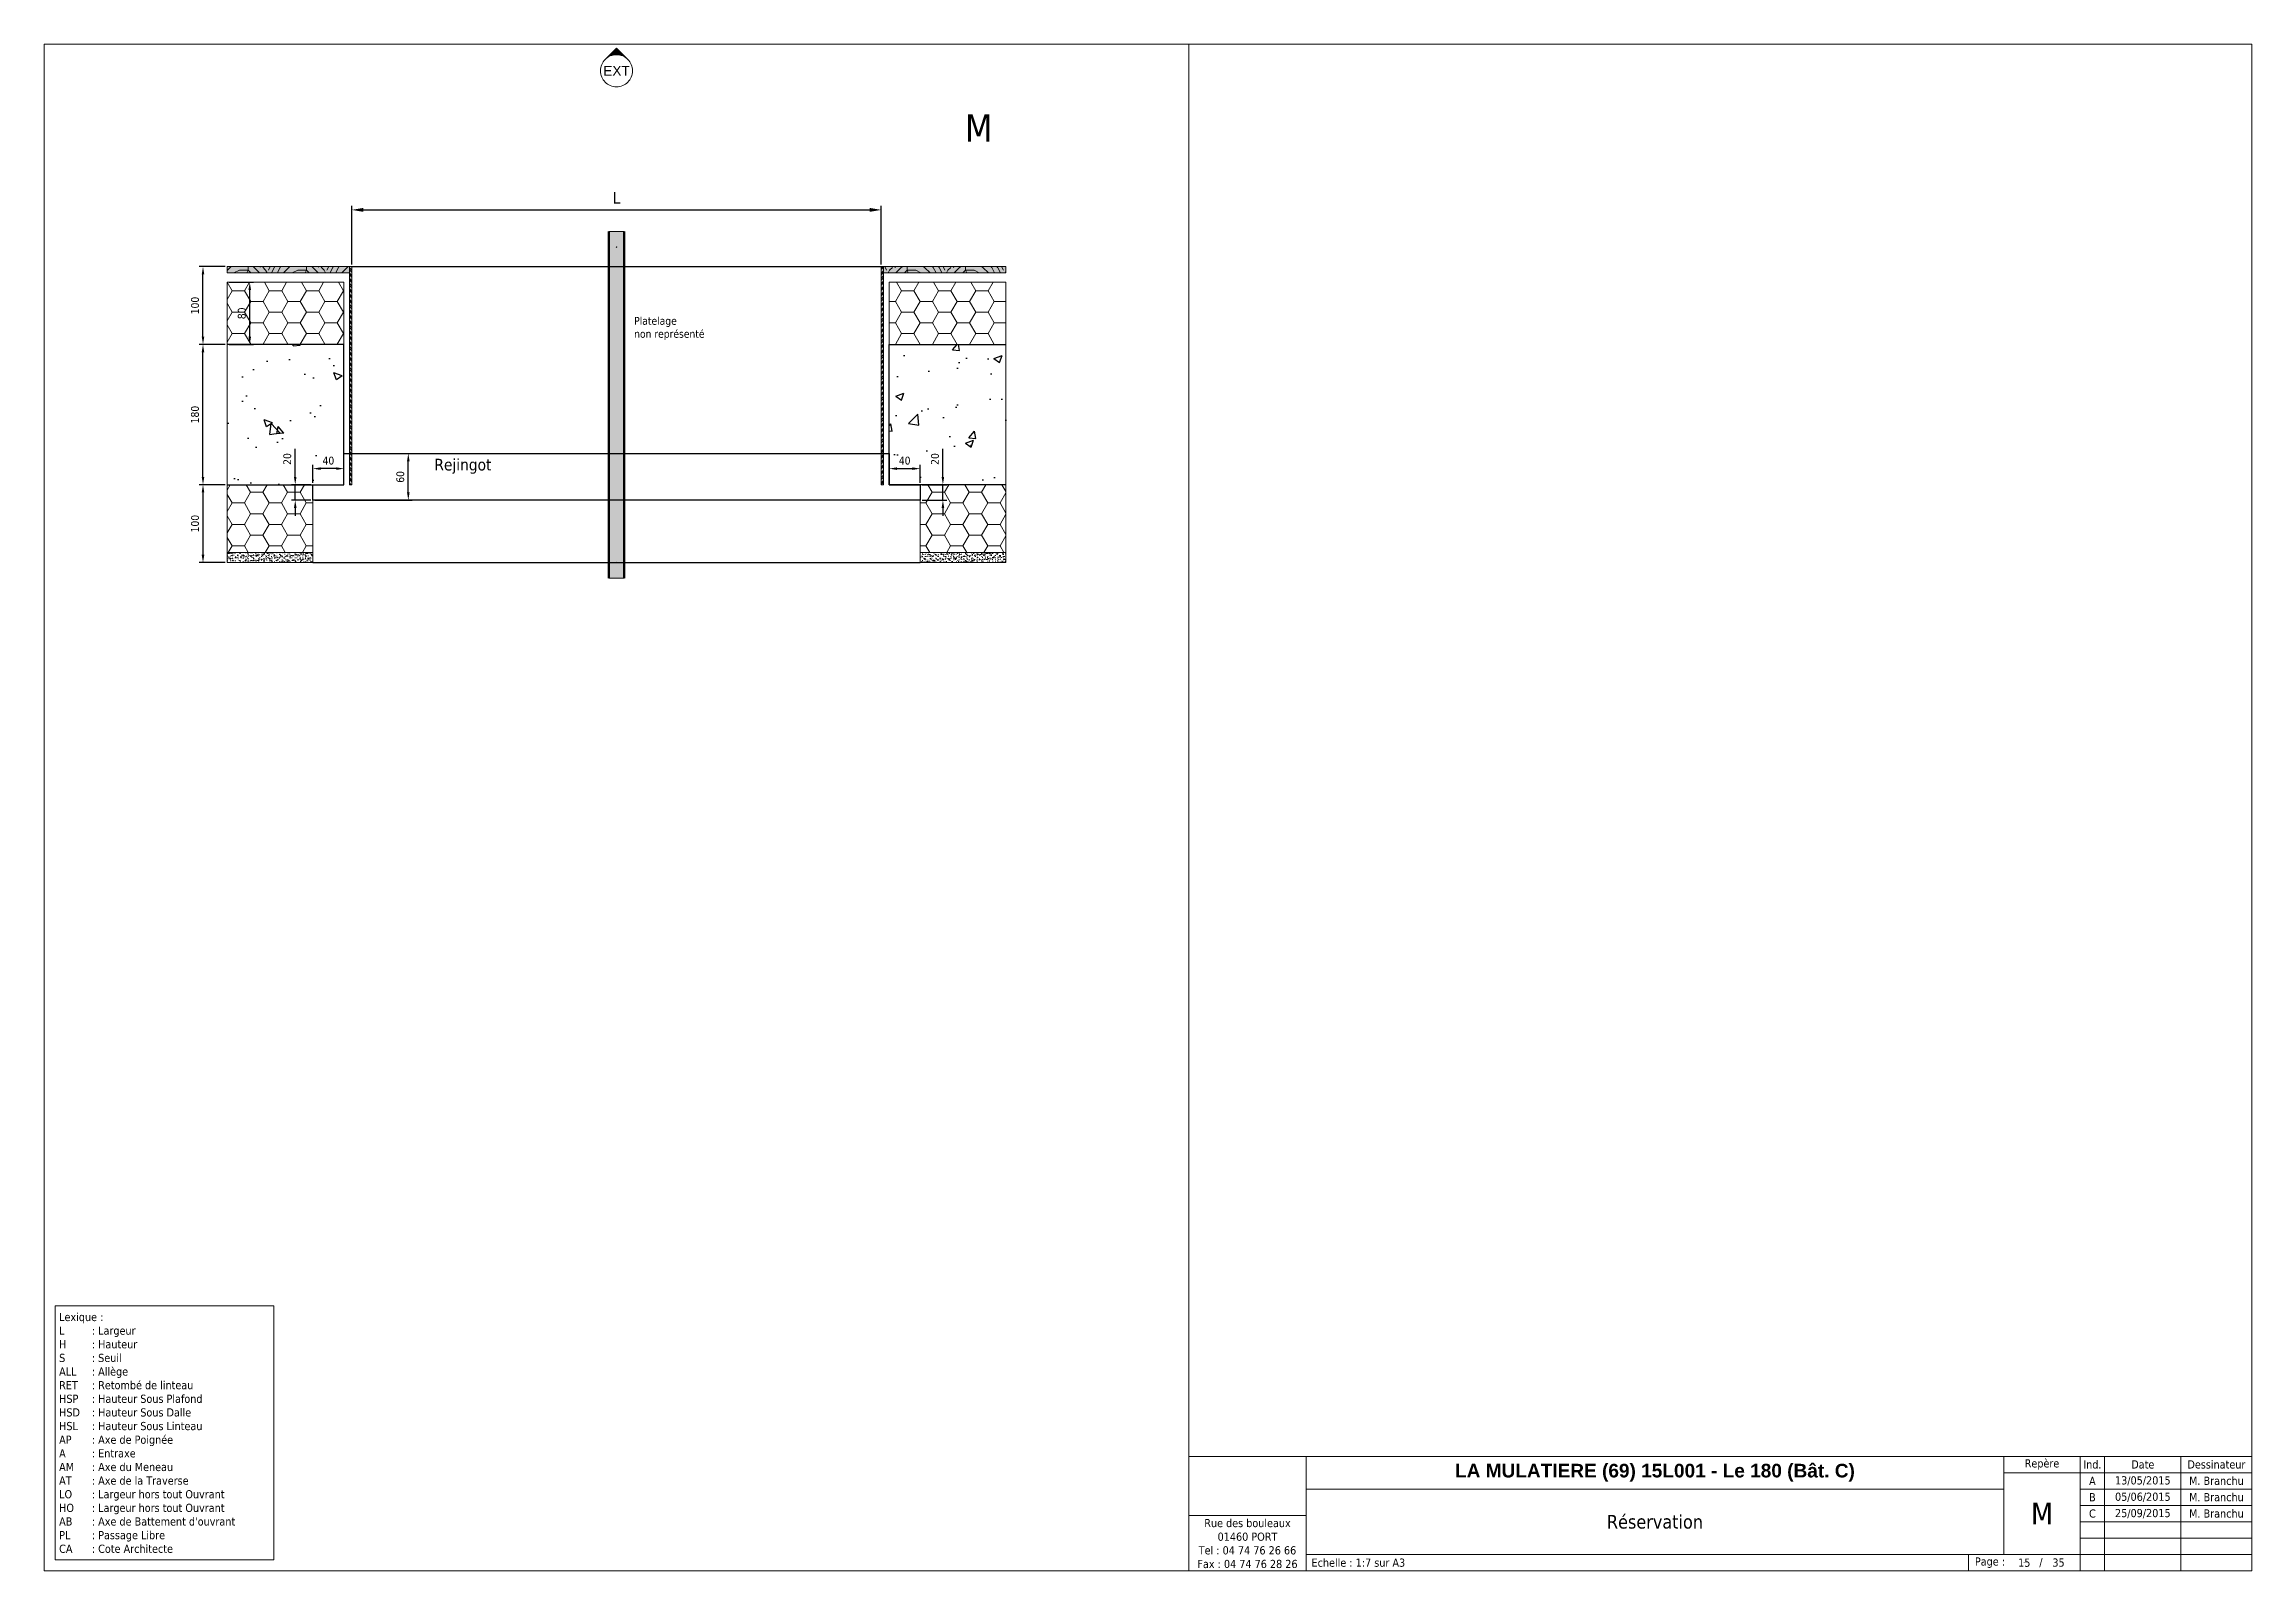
# Paper-space layout 'M' of a CAD drawing. Header units: millimetres. Extents: x -125 to 280, y 21 to 301.
# The model-space entities are those that its viewports show. They can reach past a viewport. Long polylines and large blocks are cut down to what shows.
import ezdxf
from ezdxf import colors
from ezdxf.entities.mleader import LeaderData, LeaderLine
from ezdxf.enums import TextEntityAlignment as Align
from ezdxf.math import Vec2, Vec3

# ---------------------------------------------------------------- set-up
doc = ezdxf.new("R2010")
doc.units = ezdxf.units.MM
doc.header["$PDMODE"] = 35
doc.header["$PDSIZE"] = 0.5
doc.linetypes.add('AXES', pattern=[50.800000000000004, 31.75, -6.35, 6.35, -6.35])
doc.linetypes.add('CACHE', pattern=[9.524999999999999, 6.35, -3.175])
doc.layers.get('0').update_dxf_attribs({"lineweight": 13})
doc.layers.get('Defpoints').update_dxf_attribs({"true_color": 0xc2a584})
for name, color, linetype, lineweight in [('0 - 1 (validé)', 3, 'Continuous', 13), ('1 - Aluminium', 150, 'Continuous', 13), ('1 - Axe', 1, 'AXES', 0), ('1 - BETON', 251, 'Continuous', 25), ('1 - Bois', 44, 'Continuous', 13), ('1 - Béton', 251, 'Continuous', 25), ('1 - Cartouche', 7, 'Continuous', 13), ('1 - Cotation', 32, 'Continuous', 13), ('1 - INTERROMPU', 253, 'CACHE', 13), ('1 - Isolant', 132, 'Continuous', 13), ('1 - Platre', 252, 'Continuous', 13), ('1 - Texte', 7, 'Continuous', 13), ('Texte', 7, 'Continuous', 13)]:
    doc.layers.add(name, color=color, linetype=linetype, lineweight=lineweight)
for name, color, linetype, lineweight, plot in [('0 - Invisible', 43, 'Continuous', 0, False), ('0 - Trame', 1, 'Continuous', 0, False), ('Intouchable', 252, 'Continuous', 13, False), ('Non visible', 163, 'Continuous', 25, False)]:
    doc.layers.add(name, color=color, linetype=linetype, lineweight=lineweight, plot=plot)
doc.layers.add('1 - Cache', color=7, linetype='Continuous', lineweight=0, true_color=0xffffff)
doc.styles.get("Standard").update_dxf_attribs({"font": 'ARIALUNI.TTF'})
doc.styles.add('Texte Poralu', font='tahomabd.ttf')
doc.dimstyles.new('100 - 1000', dxfattribs={"dimtxt": 15, "dimasz": 15, "dimexe": 5, "dimexo": 2.5, "dimgap": 8, "dimtad": 1, "dimdec": 1, "dimtxsty": 'Texte Poralu', "dimcen": 10, "dimazin": 0, "dimtfac": 1, "dimtdec": 1, "dimtmove": 0, "dimatfit": 3, "dimfxl": 1, "dimarcsym": 0})
doc.dimstyles.new('30 - 1000', dxfattribs={"dimtxt": 10, "dimasz": 10, "dimexe": 5, "dimexo": 2.5, "dimgap": 5, "dimtad": 1, "dimdec": 1, "dimtxsty": 'Texte Poralu', "dimcen": 5, "dimazin": 0, "dimtfac": 1, "dimtdec": 1, "dimtmove": 0, "dimatfit": 3, "dimfxl": 1, "dimarcsym": 0})
picture_1 = doc.add_image_def('image1.jpg', size_in_pixel=(1285, 649))

psp = doc.layouts.new('M')

msp = doc.modelspace()

# ---------------------------------------------------------------- texts
at = {"style": 'Texte Poralu'}
msp.add_attdef('15', text='', height=150, dxfattribs=at).set_placement((128475.0000000007, 1649.999999999302), align=Align.MIDDLE_CENTER)
at = {"layer": '1 - Texte', "style": 'Texte Poralu'}
for s, width, insert, char_height, attachment_point in [('Platelage\\Pnon représenté', 246.6858821996102, (125022.6449917431, 4333.741831075442), 10, 7), ('Rejingot', 98.00237297415151, (124766.1402294596, 4181.175707928429), 15, 1)]:
    msp.add_mtext_dynamic_manual_height_columns(s, width=width, gutter_width=300, heights=[0], dxfattribs=dict(at, insert=insert, char_height=char_height, attachment_point=attachment_point))
at = {"layer": 'Intouchable', "char_height": 150, "style": 'Texte Poralu'}
for s, insert, attachment_point in [('Page : ', (127569.3586299538, 1650), 4), ('/', (128780.8428475496, 1650), 5)]:
    msp.add_mtext(s, dxfattribs=dict(at, insert=insert, attachment_point=attachment_point))

# ---------------------------------------------------------------- blocks, each defined once
blk = doc.blocks.new('*U37')
at = {"layer": '1 - Cartouche'}
blk.add_lwpolyline([(-405, 1.250555214937776e-12), (0, 1.250555214937776e-12), (0, 280.0000000000013), (-405, 280.0000000000013), (-405, 1.250555214937776e-12)], dxfattribs=at)
blk = doc.blocks.new('*U45')
at = {"layer": '0 - Invisible'}
blk.add_lwpolyline([(-20.06665547347202, -23.29079919409006), (20.06665547347224, -23.29079919409006), (20.06665547347224, 23.29079919408992), (-20.06665547347202, 23.29079919408992)], close=True, dxfattribs=at)
at = {"layer": 'Texte', "insert": (-19.31665547347202, -6.821210263296962e-14), "char_height": 1.5, "attachment_point": 4, "style": 'Texte Poralu'}
blk.add_mtext("\\pt1.125;Lexique :\\P\\pt6;L ^I: Largeur \\PH ^I: Hauteur\\PS ^I: Seuil\\PALL^I: Allège\\PRET^I: Retombé de linteau\\PHSP^I: Hauteur Sous Plafond\\PHSD^I: Hauteur Sous Dalle\\PHSL^I: Hauteur Sous Linteau\\PAP^I: Axe de Poignée\\PA^I: Entraxe\\PAM^I: Axe du Meneau\\PAT^I: Axe de la Traverse\\PLO^I: Largeur hors tout Ouvrant\\PHO^I: Largeur hors tout Ouvrant\\PAB^I: Axe de Battement d'ouvrant\\PPL^I: Passage Libre\\PCA^I: Cote Architecte", dxfattribs=at)
blk = doc.blocks.new('Cartouche - Total de page')
at = {"layer": '1 - Cartouche', "color": 0, "insert": (0, 0), "char_height": 5, "attachment_point": 5, "style": 'Texte Poralu'}
blk.add_mtext('35', dxfattribs=at)
blk = doc.blocks.new('Cartouche - Indice A')
at = {"insert": (0, 0), "char_height": 10, "attachment_point": 5, "style": 'Texte Poralu'}
blk.add_mtext('A', dxfattribs=at)
blk = doc.blocks.new('Cartouche - Indice B')
at = {"insert": (0, 0), "char_height": 10, "attachment_point": 5, "style": 'Texte Poralu'}
blk.add_mtext('B', dxfattribs=at)
blk = doc.blocks.new('Cartouche - Indice C')
at = {"insert": (0, 0), "char_height": 10, "attachment_point": 5, "style": 'Texte Poralu'}
blk.add_mtext('C', dxfattribs=at)
blk = doc.blocks.new("Cartouche - Nom d'affaire")
at = {"layer": '1 - Cartouche', "insert": (0, 0), "char_height": 5, "attachment_point": 5, "style": 'Texte Poralu'}
blk.add_mtext('{\\fArial|b1|i0|c0|p34;LA MULATIERE (69) 15L001 - Le 180 (Bât. C)}', dxfattribs=at)
blk = doc.blocks.new('Cartouche - Indice A - Date')
at = {"insert": (0, 0), "char_height": 1.5, "attachment_point": 5, "style": 'Texte Poralu'}
blk.add_mtext('13/05/2015', dxfattribs=at)
blk = doc.blocks.new('Cartouche - Indice B - Date')
at = {"insert": (0, 0), "char_height": 1.5, "attachment_point": 5, "style": 'Texte Poralu'}
blk.add_mtext('05/06/2015', dxfattribs=at)
blk = doc.blocks.new('Cartouche - Indice C - Date')
at = {"insert": (0, 0), "char_height": 10, "attachment_point": 5, "style": 'Texte Poralu'}
blk.add_mtext('25/09/2015', dxfattribs=at)
blk = doc.blocks.new('Cartouche - Indice A - Projeteur')
at = {"insert": (0, 0), "char_height": 10, "attachment_point": 5, "style": 'Texte Poralu'}
blk.add_mtext('M. Branchu', dxfattribs=at)
blk = doc.blocks.new('Cartouche - Indice B - Projeteur')
at = {"insert": (0, 0), "char_height": 10, "attachment_point": 5, "style": 'Texte Poralu'}
blk.add_mtext('M. Branchu', dxfattribs=at)
blk = doc.blocks.new('Cartouche - Indice C - Projeteur')
at = {"insert": (0, 0), "char_height": 10, "attachment_point": 5, "style": 'Texte Poralu'}
blk.add_mtext('M. Branchu', dxfattribs=at)
blk = doc.blocks.new('*U35')
at = {"layer": '1 - Cartouche'}
for points in [[(-195, 4.913830070320489e-13), (-173.5000000000073, -6.784574607151377e-12), (-173.5000000000073, 20.99999999999321), (-195.0000000000073, 20.99999999999321)], [(-173.5000000000073, 15.00000000000049), (-45.49999999998181, 15.00000000000049), (-45.5, 21.00000000000049), (-173.5000000000073, 20.99999999999321)], [(-45.5, 18.00000000000049), (-31.5, 18.00000000000049), (-31.5, 21.00000000000049), (-45.5, 21.00000000000049)], [(-31.5, 18.00000000000049), (-27, 18.00000000000049), (-27, 21.00000000000049), (-31.5, 21.00000000000049)], [(-27, 18.00000000000049), (-13, 18.00000000000049), (-13, 21.00000000000049), (-27, 21.00000000000049)], [(-13, 18.00000000000049), (0, 18.00000000000049), (0, 21.00000000000049), (-13, 21.00000000000049)], [(-45.49999999998181, 3.000000000007767), (-31.5, 3.000000000000491), (-31.5, 18.00000000000049), (-45.5, 18.00000000000049)], [(-31.5, 15.00000000000049), (-27, 15.00000000000049), (-27, 18.00000000000049), (-31.5, 18.00000000000049)], [(-27, 15.00000000000049), (-13, 15.00000000000049), (-13, 18.00000000000049), (-27, 18.00000000000049)], [(-13, 15.00000000000049), (0, 15.00000000000049), (0, 18.00000000000049), (-13, 18.00000000000049)], [(-173.5000000000073, 2.999999999993215), (-45.49999999998181, 3.000000000007767), (-45.49999999999636, 15.00000000000049), (-173.5000000000073, 15.00000000000049)], [(-31.5, 12.00000000000049), (-27, 12.00000000000049), (-27, 15.00000000000049), (-31.5, 15.00000000000049)], [(-27, 12.00000000000049), (-13, 12.00000000000049), (-13, 15.00000000000049), (-27, 15.00000000000049)], [(-13, 12.00000000000049), (0, 12.00000000000049), (0, 15.00000000000049), (-13, 15.00000000000049)], [(-31.5, 9.000000000000492), (-27, 9.000000000000492), (-27, 12.00000000000049), (-31.5, 12.00000000000049)], [(-31.5, 6.000000000000491), (-27, 6.000000000000491), (-27, 9.000000000000492), (-31.5, 9.000000000000492)], [(-27, 9.000000000000492), (-13, 9.000000000000492), (-13, 12.00000000000049), (-27, 12.00000000000049)], [(-27, 6.000000000000491), (-13, 6.000000000000491), (-13, 9.000000000000492), (-27, 9.000000000000492)], [(-13, 9.000000000000492), (0, 9.000000000000492), (0, 12.00000000000049), (-13, 12.00000000000049)], [(-13, 6.000000000000491), (0, 6.000000000000491), (0, 9.000000000000492), (-13, 9.000000000000492)], [(-31.5, 3.000000000000491), (-27, 3.000000000000491), (-27, 6.000000000000491), (-31.5, 6.000000000000491)], [(-27, 3.000000000000491), (-13, 3.000000000000491), (-13, 6.000000000000491), (-27, 6.000000000000491)], [(-13, 3.000000000000491), (0, 3.000000000000491), (0, 6.000000000000491), (-13, 6.000000000000491)], [(-173.5000000000073, -6.784574607151377e-12), (-51.99999999998181, 7.767340621215474e-12), (-51.99999999998181, 3.000000000000491), (-173.5000000000073, 2.999999999993215)], [(-51.99999999998181, 7.767340621215474e-12), (-31.5, 4.913830070320489e-13), (-31.5, 3.000000000000491), (-51.99999999998181, 3.000000000007767)], [(-31.5, 4.913830070320489e-13), (-27, 4.913830070320489e-13), (-27, 3.000000000000491), (-31.5, 3.000000000000491)], [(-27, 4.913830070320489e-13), (-13, 4.913830070320489e-13), (-13, 3.000000000000491), (-27, 3.000000000000491)], [(-13, 4.913830070320489e-13), (0, 4.913830070320489e-13), (0, 3.000000000000491), (-13, 3.000000000000491)]]:
    blk.add_lwpolyline(points, close=True, dxfattribs=at)
for name, p, xscale, yscale, zscale in [("Cartouche - Nom d'affaire", (-109.5000000000036, 17.99999999999686), 0.5, 0.5, 0.5), ('Cartouche - Indice A', (-29.25, 16.5000000000005), 0.15, 0.15, 0.15), ('Cartouche - Indice A - Projeteur', (-6.499999999999999, 16.50000000000095), 0.15, 0.15, 0.15), ('Cartouche - Indice B', (-29.24999999999988, 13.50000000000061), 0.15, 0.15, 0.15), ('Cartouche - Indice B - Projeteur', (-6.500000000000283, 13.50000000000084), 0.15, 0.15, 0.15), ('Cartouche - Indice C', (-29.24999999999988, 10.5000000000005), 0.1499999999999986, 0.1499999999999986, 0.1499999999999986), ('Cartouche - Indice C - Date', (-20.00000000000023, 10.5000000000005), 0.1499999999999986, 0.1499999999999986, 0.1499999999999986), ('Cartouche - Indice C - Projeteur', (-6.500000000000114, 10.50000000000084), 0.1500000000000004, 0.1500000000000004, 0.1500000000000004), ('Cartouche - Total de page', (-35.47095366016552, 1.500000000000491), 0.3, 0.3, 0.3)]:
    blk.add_blockref(name, p, dxfattribs=dict(xscale=xscale, yscale=yscale, zscale=zscale))
for name, p in [('Cartouche - Indice A - Date', (-20.00000000000006, 16.50000000000061)), ('Cartouche - Indice B - Date', (-20.00000000000034, 13.5000000000005))]:
    blk.add_blockref(name, p)
at = {"layer": '1 - Cartouche', "char_height": 1.5, "style": 'Texte Poralu'}
for s, insert, attachment_point in [('Repère', (-38.5, 19.50000000000049), 5), ('Ind.', (-29.25, 19.50000000000049), 5), ('Date', (-20, 19.50000000000049), 5), ('Dessinateur', (-6.5, 19.50000000000049), 5), ('Rue des bouleaux\\P01460 PORT\\PTel : 04 74 76 26 66\\PFax : 04 74 76 28 26', (-184.2500000000109, 4.999999999993215), 5), ('Page : ', (-50.80641370046101, 1.500000000007881), 4), ('/', (-38.69157152450401, 1.500000000007654), 5)]:
    blk.add_mtext(s, dxfattribs=dict(at, insert=insert, attachment_point=attachment_point))
at = {"layer": '1 - Cartouche', "style": 'Texte Poralu'}
for tag, height, p in [('DESIGNATION', 2.5, (-109.4999999999945, 9.000000000000492)), ('REPERE', 2, (-38.5, 10.50000000000049)), ('NUM_PAGE', 1.5, (-41.91218938884248, 1.500000000007767))]:
    blk.add_attdef(tag, text='', height=height, dxfattribs=at).set_placement(p, align=Align.MIDDLE_CENTER)
blk.add_attdef('ECHELLE', text='', height=1.5, dxfattribs=at).set_placement((-172.5000000000073, 1.499999999993215), align=Align.MIDDLE_LEFT)
at = {"layer": '1 - Cache'}
image = blk.add_image(picture_1, insert=(-195.0000000000073, 10.14124513617999), size_in_units=(21.500000000000004, 10.858754863813232), dxfattribs=at)
blk = doc.blocks.new('Cadre Coupe_Elev')
blk.add_point((8000, 1500))
at = {"layer": '0 - Trame'}
for points in [[(500, 500), (9500, 500), (9500, 9500), (500, 9500)], [(500, 1500), (9500, 1500), (9500, 500), (500, 500)]]:
    blk.add_lwpolyline(points, close=True, dxfattribs=at)
at = {"layer": 'Defpoints'}
for p in [(5000, 5729.996620553562), (4999.999999999971, 3733.496620553549)]:
    blk.add_point(p, dxfattribs=at)
at = {"color": 7}
blk.add_attdef('REPERE_1', text='', height=300, dxfattribs=at).set_placement((1000, 9000), align=Align.MIDDLE_CENTER)
at = {"layer": '1 - Texte', "color": 7}
for tag, p in [('DEFINITION1', (5000, 1200)), ('DEFINITION2', (5000, 800))]:
    blk.add_attdef(tag, text='', height=250, dxfattribs=at).set_placement(p, align=Align.MIDDLE_CENTER)
at = {"layer": 'Non visible', "style": 'Texte Poralu'}
for p in [(5447.11721373623, 4905.799125232807), (5447.11721373623, 4605.799125232807)]:
    blk.add_attdef('REPERE_2', text='', height=35, dxfattribs=at).set_placement(p, align=Align.MIDDLE_LEFT)
blk = doc.blocks.new('*U1044')
at = {"layer": '1 - Béton'}
h = blk.add_hatch(dxfattribs=at)
h.set_pattern_fill('ANSI31', color=256, scale=0.5, angle=135)
h.set_pattern_definition([(180, (199.9999999999554, -2.273736754431224e-12), (-3.33066907387547e-16, -1.5875), [])])
h.paths.add_polyline_path([(0, 60.00000000000001), (299.9999999999554, 59.99999999999545), (299.9999999999554, 69.99999999999545), (0, 70)])
h = blk.add_hatch(dxfattribs=at)
h.set_pattern_fill('ANSI37', color=256, scale=5)
h.set_pattern_definition([(45, (199.9999999999554, -2.273736754431224e-12), (-11.22532015133644, 11.22532015133644), []), (135, (199.9999999999554, -2.273736754431224e-12), (-11.22532015133644, -11.22532015133644), [])])
h.paths.add_polyline_path([(0, 0), (299.9999999999554, -6.821210263295947e-12), (299.9999999999554, 59.99999999999545), (0, 60)])
h.paths.add_polyline_path([(125.9083277367138, 20.81766286097819), (173.9506380120663, 20.81766286097819), (173.9506380120663, 42.41940899932608), (125.9083277367138, 42.41940899932608)], flags=24)
at = {"layer": '0 - Invisible'}
for points in [[(0, 60.00000000000001), (299.9999999999554, 59.99999999999545), (299.9999999999554, 69.99999999999545), (0, 70), (0, 60.00000000000001)], [(0, 0), (299.9999999999554, -6.821210263295947e-12), (299.9999999999554, 59.99999999999545), (0, 60), (0, 0)]]:
    blk.add_lwpolyline(points, dxfattribs=at)
at = {"layer": '1 - Béton'}
for points in [[(299.9999999999554, 69.99999999999545), (0, 70), (0, 60.00000000000001), (299.9999999999554, 59.99999999999545)], [(299.9999999999554, 59.99999999999545), (0, 60.00000000000001), (0, 0), (299.9999999999554, -6.821210263295947e-12)]]:
    blk.add_lwpolyline(points, dxfattribs=at)
at = {"layer": 'Texte', "insert": (149.9999999999777, 29.99999999999767), "char_height": 10, "attachment_point": 5, "style": 'Texte Poralu'}
blk.add_mtext_dynamic_manual_height_columns('Chape', width=29.38230259003263, gutter_width=50, heights=[0], dxfattribs=at)
blk = doc.blocks.new('*U1065')
at = {"layer": '1 - Isolant'}
h = blk.add_hatch(dxfattribs=at)
h.set_pattern_fill('HONEY', color=256, scale=5)
h.set_pattern_definition([(0, (-58617.14088961177, -19307.49265059334), (23.8125, 13.748153225), [15.875, -31.75]), (120, (-58617.14088961177, -19307.49265059334), (-23.81249994797095, 13.74815331511695), [15.87499999999996, -31.74999999999991]), (59.99999999999999, (-58617.14088961177, -19307.49265059334), (5.202904551637744e-08, 27.49630654011694), [-31.75, 15.875])])
h.paths.add_polyline_path([(6.11069167512476e-12, -70.00000000001475), (67.00000000016529, -70.00000000001475), (67.00000000017371, 0), (0, 0)])
at = {"layer": '1 - Platre'}
h = blk.add_hatch(dxfattribs=at)
h.set_pattern_fill('AR-SAND', color=256, scale=0.1)
h.set_pattern_definition([(37.50000000000001, (-58617.14088961177, -19307.49265059334), (-0.1600031295984046, 4.894132373293424), [0, -3.860800000000001, 0, -4.318000000000001, 0, -4.1275]), (7.499999999999999, (-58617.14088961177, -19307.49265059334), (4.495232831380027, 7.168251005683543), [0, -2.0828, 0, -3.4798, 0, -1.3335]), (327.5, (-58620.26508961177, -19307.49265059334), (7.90992370241458, 0.01437184678545691), [0, -1.27, 0, -4.572, 0, -5.969]), (317.5, (-58620.26508961177, -19307.49265059334), (7.635564524722972, 2.229293232572162), [0, -0.635, 0, -2.9972, 0, -3.429])])
h.paths.add_polyline_path([(80.00000000017256, -70.00000000001475), (80.00000000017371, 0), (67.00000000017371, 0), (67.00000000016529, -70.00000000001475)])
at = {"layer": '0 - Invisible'}
for points in [[(6.11069167512476e-12, -70.00000000001475), (67.00000000016529, -70.00000000001475)], [(67.00000000016529, -70.00000000001475), (80.00000000017256, -70.00000000001475)]]:
    blk.add_lwpolyline(points, dxfattribs=at)
at = {"layer": '1 - Isolant'}
blk.add_lwpolyline([(67.00000000016529, -70.00000000001475), (67.00000000017371, 0), (0, 0), (6.11069167512476e-12, -70.00000000001475)], dxfattribs=at)
at = {"layer": '1 - Platre'}
blk.add_lwpolyline([(80.00000000017256, -70.00000000001475), (80.00000000017371, 0), (67.00000000017371, 0), (67.00000000016529, -70.00000000001475)], dxfattribs=at)
blk = doc.blocks.new('*U1064')
at = {"layer": '1 - BETON'}
h = blk.add_hatch(dxfattribs=at)
h.set_pattern_fill('CONCRETE', color=256, scale=15, style=0, pattern_type=2)
h.set_pattern_definition([(49.99999999999999, (112.0000000001293, 180.000000000001), (107.589027390113, -9.412820247389266), [11.25, -123.75]), (355, (112.0000000001293, 180.000000000001), (-20.81270004195, 112.8288200550018), [9, -99]), (100.4514, (120.9657520001293, 179.215599000001), (86.77640725710323, 103.415931309143), [9.5610285, -105.1713168]), (46.18420000000002, (112.0000000001293, 210.0000000000009), (160.0861572938467, -24.82785214935271), [16.87499999999975, -185.624999999998]), (96.6356, (125.3405117501293, 207.9310039500009), (140.1994058323055, 146.1176806350663), [14.3415432, -157.75695]), (351.1842, (112.0000000001293, 210.0000000000009), (140.1992917700441, 146.1177901387987), [13.5, -148.5]), (21, (127.0000000001293, 202.500000000001), (89.53605781776925, -60.39283359980082), [11.25, -123.75]), (326.0000000000001, (127.0000000001293, 202.500000000001), (36.49729978823726, 108.772506757028), [9, -99]), (71.4514, (134.4613349501294, 197.4672591000009), (126.0333942872235, 48.37957450649286), [9.5610285, -105.1713168]), (37.50000000000001, (112.0000000001293, 180.000000000001), (1.8239782975936, 49.93407807469672), [0, -97.8, 0, -100.5, 0, -99.375]), (7.499999999999999, (112.0000000001293, 180.000000000001), (39.46043061632229, 59.16175678235403), [0, -57.3, 0, -95.55, 0, -37.875]), (327.5, (78.55000000012936, 180.000000000001), (80.07336542586135, -3.383230760156963), [0, -37.5, 0, -117, 0, -155.25]), (317.5, (63.55000000012936, 180.000000000001), (87.47792540135794, 15.01574734984766), [0, -48.75, 0, -77.69999999999999, 0, -110.25])])
h.paths.add_polyline_path([(380.0000000001291, -70.00000000001546), (280.0000000001291, -170.0000000000155), (-333.9999999999836, -170.0000000000155), (-384, -119.9999999999991), (-83.99999999999986, -119.9999999999991), (-60, 0), (0, 0), (0, -70.00000000001546)])
at = {"layer": '0 - Invisible'}
blk.add_lwpolyline([(380.0000000001291, -70.00000000001546), (280.0000000001291, -170.0000000000155), (-333.9999999999836, -170.0000000000155), (-384, -119.9999999999991)], dxfattribs=at)
at = {"layer": '1 - BETON'}
blk.add_lwpolyline([(380.0000000001291, -70.00000000001546), (0, -70.00000000001546), (0, 0), (-60, 0), (-83.99999999999986, -119.9999999999991), (-384, -119.9999999999991)], dxfattribs=at)
blk = doc.blocks.new('*D1594')
at = {"layer": '1 - Cotation', "color": 0, "lineweight": -2, "transparency": 16777216}
for p, q in [((125020.0000245567, 5021.23220933935), (125020.0000245567, 4984.157499047591)), ((125100.0000245569, 5021.232209339349), (125100.0000245569, 4984.157499047591)), ((125030.0000245567, 4989.157499047591), (125090.0000245569, 4989.157499047591))]:
    blk.add_line(p, q, dxfattribs=at)
at = {"layer": '1 - Cotation', "color": 0, "transparency": 16777216}
for points in [[(125030.0000245567, 4990.824165714258), (125030.0000245567, 4987.490832380924), (125020.0000245567, 4989.157499047591)], [(125090.0000245569, 4990.824165714258), (125090.0000245569, 4987.490832380924), (125100.0000245569, 4989.157499047591)]]:
    blk.add_solid(points, dxfattribs=at)
at = {"layer": 'Defpoints', "color": 0, "transparency": 16777216}
for p in [(125020.0000245567, 5023.73220933935), (125100.0000245569, 5023.732209339349), (125100.0000245569, 4989.157499047591)]:
    blk.add_point(p, dxfattribs=at)
at = {"layer": '1 - Cotation', "color": 0, "transparency": 16777216, "insert": (125060.0000245568, 4999.38584021616), "char_height": 10, "attachment_point": 5, "style": 'Texte Poralu'}
blk.add_mtext('80', dxfattribs=at)
blk = doc.blocks.new('*U199')
blk.add_hatch(color=256).paths.add_polyline_path([(25, 0), (55, 25), (-5, 25)])
blk.add_line((0, 0), (50, 0))
blk.add_lwpolyline([(25, 0), (55, 25), (-5, 25), (25, 0)])
at = {"style": 'Texte Poralu'}
blk.add_attdef('HAUTEUR', text='', height=10, dxfattribs=at).set_placement((25, 34.99999999999997), align=Align.MIDDLE_CENTER)
blk = doc.blocks.new('*U200')
blk.add_hatch(color=256).paths.add_polyline_path([(0, 0), (29.99999999999999, 12.5), (-30.00000000000001, 12.5)])
blk.add_lwpolyline([(0, 0), (29.99999999999999, 12.5), (-30.00000000000001, 12.5), (0, 0)])
at = {"layer": 'Texte', "insert": (-7.105427357601002e-15, 17.5), "char_height": 10, "attachment_point": 8, "style": 'Texte Poralu'}
blk.add_mtext('Sol Fini', dxfattribs=at)
blk = doc.blocks.new('*D1595')
at = {"color": 0, "lineweight": -2, "transparency": 16777216}
for p, q in [((125402.5000245568, 5093.732209339345), (125444.3285174325, 5093.732209339345)), ((125439.3285174325, 5033.73220933935), (125439.3285174325, 5083.732209339345)), ((125402.5000245568, 5023.73220933935), (125444.3285174325, 5023.73220933935))]:
    blk.add_line(p, q, dxfattribs=at)
at = {"color": 0, "transparency": 16777216}
for points in [[(125437.6618507658, 5083.732209339345), (125440.9951840991, 5083.732209339345), (125439.3285174325, 5093.732209339345)], [(125437.6618507658, 5033.73220933935), (125440.9951840991, 5033.73220933935), (125439.3285174325, 5023.73220933935)]]:
    blk.add_solid(points, dxfattribs=at)
at = {"layer": 'Defpoints', "color": 0, "transparency": 16777216}
for p in [(125400.0000245568, 5093.732209339345), (125439.3285174325, 5093.732209339345), (125400.0000245568, 5023.73220933935)]:
    blk.add_point(p, dxfattribs=at)
at = {"color": 0, "transparency": 16777216, "insert": (125421.6875951132, 5058.732209339369), "char_height": 10, "attachment_point": 5, "rotation": 90, "style": 'Texte Poralu'}
blk.add_mtext('70 \\P{\\H0.6x;(Réserve Sol)}', dxfattribs=at)
blk = doc.blocks.new('*D1602')
at = {"layer": '1 - Cotation', "color": 0, "lineweight": -2, "transparency": 16777216}
for p, q in [((124960.0000245567, 5091.232209339365), (124960.0000245567, 5068.15522237058)), ((125020.0000245567, 5091.232209339365), (125020.0000245567, 5068.15522237058)), ((124970.0000245567, 5073.15522237058), (125010.0000245567, 5073.15522237058))]:
    blk.add_line(p, q, dxfattribs=at)
at = {"layer": '1 - Cotation', "color": 0, "transparency": 16777216}
for points in [[(124970.0000245567, 5074.821889037247), (124970.0000245567, 5071.488555703913), (124960.0000245567, 5073.15522237058)], [(125010.0000245567, 5074.821889037247), (125010.0000245567, 5071.488555703913), (125020.0000245567, 5073.15522237058)]]:
    blk.add_solid(points, dxfattribs=at)
at = {"layer": 'Defpoints', "color": 0, "transparency": 16777216}
for p in [(124960.0000245567, 5093.732209339365), (125020.0000245567, 5093.732209339365), (125020.0000245567, 5073.15522237058)]:
    blk.add_point(p, dxfattribs=at)
at = {"layer": '1 - Cotation', "color": 0, "transparency": 16777216, "insert": (124990.0000245567, 5083.36005783062), "char_height": 10, "attachment_point": 5, "style": 'Texte Poralu'}
blk.add_mtext('60', dxfattribs=at)
blk = doc.blocks.new('*U801')
at = {"layer": '1 - Isolant'}
h = blk.add_hatch(dxfattribs=at)
h.set_pattern_fill('HONEY', color=256, scale=5)
h.set_pattern_definition([(0, (-58597.14088961181, -19447.49265059331), (23.8125, 13.748153225), [15.875, -31.75]), (120, (-58597.14088961181, -19447.49265059331), (-23.81249994797095, 13.74815331511695), [15.87499999999993, -31.74999999999986]), (59.99999999999999, (-58597.14088961181, -19447.49265059331), (5.202904551637744e-08, 27.49630654011694), [-31.75, 15.875])])
h.paths.add_polyline_path([(1.397795734579446e-10, -349.9999999999866), (87.00000000012523, -349.9999999999866), (86.99999999999818, -190), (-1.818989403545856e-12, -190)])
at = {"layer": '1 - Platre'}
h = blk.add_hatch(dxfattribs=at)
h.set_pattern_fill('AR-SAND', color=256, scale=0.1)
h.set_pattern_definition([(37.50000000000001, (-58597.14088961181, -19447.49265059331), (-0.1600031295984046, 4.894132373293424), [0, -3.860800000000001, 0, -4.318000000000001, 0, -4.1275]), (7.499999999999999, (-58597.14088961181, -19447.49265059331), (4.495232831380027, 7.168251005683543), [0, -2.0828, 0, -3.4798, 0, -1.3335]), (327.5, (-58600.26508961181, -19447.49265059331), (7.90992370241458, 0.01437184678545691), [0, -1.27, 0, -4.572, 0, -5.969]), (317.5, (-58600.26508961181, -19447.49265059331), (7.635564524722972, 2.229293232572162), [0, -0.635, 0, -2.9972, 0, -3.429])])
h.paths.add_polyline_path([(100.0000000001325, -349.9999999999866), (99.99999999999818, -190), (86.99999999999818, -190), (87.00000000012523, -349.9999999999866)])
at = {"layer": '0 - Invisible'}
for points in [[(1.397795734579446e-10, -349.9999999999866), (87.00000000012523, -349.9999999999866)], [(87.00000000012523, -349.9999999999866), (100.0000000001325, -349.9999999999866)]]:
    blk.add_lwpolyline(points, dxfattribs=at)
at = {"layer": '1 - Isolant'}
blk.add_lwpolyline([(87.00000000012523, -349.9999999999866), (86.99999999999818, -190), (-1.818989403545856e-12, -190), (1.397795734579446e-10, -349.9999999999866)], dxfattribs=at)
at = {"layer": '1 - Platre'}
blk.add_lwpolyline([(100.0000000001325, -349.9999999999866), (99.99999999999818, -190), (86.99999999999818, -190), (87.00000000012523, -349.9999999999866)], dxfattribs=at)
blk = doc.blocks.new('*U901')
at = {"layer": '1 - Isolant'}
h = blk.add_hatch(dxfattribs=at)
h.set_pattern_fill('HONEY', color=256, scale=5, style=0)
h.set_pattern_definition([(0, (-80.00000000000003, 279.999999999985), (23.8125, 13.748153225), [15.875, -31.75]), (120, (-80.00000000000003, 279.999999999985), (-23.81249994797095, 13.74815331511695), [15.87499999999995, -31.7499999999999]), (59.99999999999999, (-80.00000000000003, 279.999999999985), (5.202904551637744e-08, 27.49630654011694), [-31.75, 15.875])])
h.paths.add_polyline_path([(-80, 439.9999999999859), (2.694133978409144e-14, 439.9999999999859), (1.77635683940025e-15, -9.094947017729282e-13), (-80.00000000000003, -9.094947017729282e-13)])
at = {"layer": '0 - Invisible'}
blk.add_lwpolyline([(-80, 439.9999999999859), (2.694133978409144e-14, 439.9999999999859)], dxfattribs=at)
at = {"layer": '1 - Isolant'}
blk.add_lwpolyline([(2.694133978409144e-14, 439.9999999999859), (0, 0), (0, 0), (1.77635683940025e-15, -9.094947017729282e-13), (-80.00000000000003, -9.094947017729282e-13), (-80, 439.9999999999859)], dxfattribs=at)
blk = doc.blocks.new('*D1599')
at = {"layer": '1 - Cotation', "color": 0, "lineweight": -2, "transparency": 16777216}
for p, q in [((125002.5000245569, 6144.331641222816), (125350.0000245567, 6144.331641222816)), ((125345.0000245567, 6129.331641222816), (125345.0000245567, 5108.732209339345)), ((125397.5000245568, 5093.732209339345), (125340.0000245567, 5093.732209339345))]:
    blk.add_line(p, q, dxfattribs=at)
at = {"layer": '1 - Cotation', "color": 0, "transparency": 16777216}
for points in [[(125342.5000245567, 6129.331641222816), (125347.5000245567, 6129.331641222816), (125345.0000245567, 6144.331641222816)], [(125342.5000245567, 5108.732209339345), (125347.5000245567, 5108.732209339345), (125345.0000245567, 5093.732209339345)]]:
    blk.add_solid(points, dxfattribs=at)
at = {"layer": 'Defpoints', "color": 0, "transparency": 16777216}
for p in [(125000.0000245569, 6144.331641222816), (125345.0000245567, 5093.732209339345), (125400.0000245568, 5093.732209339345)]:
    blk.add_point(p, dxfattribs=at)
at = {"layer": '1 - Cotation', "color": 0, "transparency": 16777216, "insert": (125329.5000245567, 5619.031925281101), "char_height": 15, "attachment_point": 5, "rotation": 90, "style": 'Texte Poralu'}
blk.add_mtext('H', dxfattribs=at)
blk = doc.blocks.new('*D1600')
at = {"layer": '1 - Cotation', "color": 0, "lineweight": -2, "transparency": 16777216}
for p, q in [((125397.500024557, 6494.331641222831), (125380.667248154, 6494.331641222831)), ((125385.667248154, 6479.331641222831), (125385.667248154, 5108.73220933936)), ((125397.5000245568, 5093.73220933936), (125380.667248154, 5093.73220933936))]:
    blk.add_line(p, q, dxfattribs=at)
at = {"layer": '1 - Cotation', "color": 0, "transparency": 16777216}
for points in [[(125383.167248154, 6479.331641222831), (125388.167248154, 6479.331641222831), (125385.667248154, 6494.331641222831)], [(125383.167248154, 5108.73220933936), (125388.167248154, 5108.73220933936), (125385.667248154, 5093.73220933936)]]:
    blk.add_solid(points, dxfattribs=at)
at = {"layer": 'Defpoints', "color": 0, "transparency": 16777216}
for p in [(125400.000024557, 6494.331641222831), (125385.667248154, 5093.73220933936), (125400.0000245568, 5093.73220933936)]:
    blk.add_point(p, dxfattribs=at)
at = {"layer": '1 - Cotation', "color": 0, "transparency": 16777216, "insert": (125369.8952535267, 5794.031925281117), "char_height": 15, "attachment_point": 5, "rotation": 90, "style": 'Texte Poralu'}
blk.add_mtext('HSP', dxfattribs=at)
blk = doc.blocks.new('*U1314')
at = {"layer": '1 - BETON'}
h = blk.add_hatch(dxfattribs=at)
h.set_pattern_fill('CONCRETE', color=256, scale=15, style=0, pattern_type=2)
h.set_pattern_definition([(49.99999999999999, (119.9999999999999, 40.0000000000009), (107.589027390113, -9.412820247389266), [11.25, -123.75]), (355, (119.9999999999999, 40.0000000000009), (-20.81270004195, 112.8288200550018), [9, -99]), (100.4514, (128.965752, 39.21559900000089), (86.77640725710323, 103.415931309143), [9.5610285, -105.1713168]), (46.18420000000002, (119.9999999999999, 70.0000000000009), (160.0861572938467, -24.82785214935271), [16.87499999999984, -185.6249999999987]), (96.6356, (133.34051175, 67.93100395000089), (140.1994058323055, 146.1176806350663), [14.3415432, -157.75695]), (351.1842, (119.9999999999999, 70.0000000000009), (140.1992917700441, 146.1177901387987), [13.5, -148.5]), (21, (134.9999999999999, 62.5000000000009), (89.53605781776925, -60.39283359980082), [11.25, -123.75]), (326.0000000000001, (134.9999999999999, 62.5000000000009), (36.49729978823726, 108.772506757028), [9, -99]), (71.4514, (142.46133495, 57.4672591000009), (126.0333942872235, 48.37957450649286), [9.5610285, -105.1713168]), (37.50000000000001, (119.9999999999999, 40.0000000000009), (1.8239782975936, 49.93407807469672), [0, -97.8, 0, -100.5, 0, -99.375]), (7.499999999999999, (119.9999999999999, 40.0000000000009), (39.46043061632229, 59.16175678235403), [0, -57.3, 0, -95.55, 0, -37.875]), (327.5, (86.54999999999995, 40.0000000000009), (80.07336542586135, -3.383230760156963), [0, -37.5, 0, -117, 0, -155.25]), (317.5, (71.54999999999997, 40.0000000000009), (87.47792540135794, 15.01574734984766), [0, -48.75, 0, -77.69999999999999, 0, -110.25])])
h.paths.add_polyline_path([(400, 340.0000000000009), (300, 440.0000000000009), (-180, 440.0000000000009), (-180, 0), (0, 0), (0, 340.0000000000009)])
at = {"layer": '0 - Invisible'}
blk.add_lwpolyline([(400, 340.0000000000009), (300, 440.0000000000009), (-180, 440.0000000000009)], dxfattribs=at)
at = {"layer": '1 - BETON'}
blk.add_lwpolyline([(400, 340.0000000000009), (0, 340.0000000000009), (0, 0), (-180, 0), (-180, 440.0000000000009)], dxfattribs=at)
blk = doc.blocks.new('*U198')
h = blk.add_hatch(color=256)
edge = h.paths.add_edge_path()
edge.add_line((-29.16815472393788, 0), (-14.58407736197061, -14.58407736196894))
edge.add_arc((1.326938559031987e-11, 1.103117597267556e-11), 20.62500000001327, 180.0000000000306, 224.9999999999923, ccw=False)
edge.add_arc((8.125056183416746e-12, -8.900435943814955e-12), 20.62500000000813, 135.0000000000017, 179.9999999999753, ccw=False)
edge.add_line((-14.58407736197061, 14.58407736196894), (-29.16815472393788, 0))
for p, q in [((-14.58407736197061, 14.58407736196894), (-29.16815472393787, 0.001705469134321902)), ((-29.16815472393787, 0.001705469134321902), (-14.58407736196841, -14.58407736197114))]:
    blk.add_line(p, q)
blk.add_circle((0, 0), 20.625)
at = {"insert": (0, 0), "char_height": 12.5, "attachment_point": 5}
blk.add_mtext('EXT', dxfattribs=at)
blk = doc.blocks.new('*D1596')
at = {"layer": '1 - Cotation', "color": 0, "lineweight": -2, "transparency": 16777216}
for p, q in [((125000.0000245568, 6491.8316412228), (125000.0000245568, 6440.505853438952)), ((125100.000024557, 6491.831641222801), (125100.000024557, 6440.505853438952)), ((125010.0000245568, 6445.505853438952), (125090.000024557, 6445.505853438952))]:
    blk.add_line(p, q, dxfattribs=at)
at = {"layer": '1 - Cotation', "color": 0, "transparency": 16777216}
for points in [[(125010.0000245568, 6447.172520105619), (125010.0000245568, 6443.839186772285), (125000.0000245568, 6445.505853438952)], [(125090.000024557, 6447.172520105619), (125090.000024557, 6443.839186772285), (125100.000024557, 6445.505853438952)]]:
    blk.add_solid(points, dxfattribs=at)
at = {"layer": 'Defpoints', "color": 0, "transparency": 16777216}
for p in [(125000.0000245568, 6494.3316412228), (125100.000024557, 6494.331641222801), (125100.000024557, 6445.505853438952)]:
    blk.add_point(p, dxfattribs=at)
at = {"layer": '1 - Cotation', "color": 0, "transparency": 16777216, "insert": (125050.0000245569, 6455.710688898992), "char_height": 10, "attachment_point": 5, "style": 'Texte Poralu'}
blk.add_mtext('100', dxfattribs=at)
blk = doc.blocks.new('*D1603')
at = {"layer": '1 - Cotation', "color": 0, "lineweight": -2, "transparency": 16777216}
for p, q in [((124820.0000245569, 6591.831641222817), (124820.0000245569, 6440.505853438954)), ((125000.0000245568, 6491.8316412228), (125000.0000245568, 6440.505853438954)), ((124990.0000245568, 6445.505853438954), (124830.0000245569, 6445.505853438954))]:
    blk.add_line(p, q, dxfattribs=at)
at = {"layer": '1 - Cotation', "color": 0, "transparency": 16777216}
for points in [[(124830.0000245569, 6447.172520105621), (124830.0000245569, 6443.839186772287), (124820.0000245569, 6445.505853438954)], [(124990.0000245568, 6447.172520105621), (124990.0000245568, 6443.839186772287), (125000.0000245568, 6445.505853438954)]]:
    blk.add_solid(points, dxfattribs=at)
at = {"layer": 'Defpoints', "color": 0, "transparency": 16777216}
for p in [(124820.0000245569, 6594.331641222817), (125000.0000245568, 6494.3316412228), (124820.0000245569, 6445.505853438954)]:
    blk.add_point(p, dxfattribs=at)
at = {"layer": '1 - Cotation', "color": 0, "transparency": 16777216, "insert": (124910.0000245569, 6455.734194607523), "char_height": 10, "attachment_point": 5, "style": 'Texte Poralu'}
blk.add_mtext('180', dxfattribs=at)
blk = doc.blocks.new('*D1597')
at = {"layer": '1 - Cotation', "color": 0, "lineweight": -2, "transparency": 16777216}
for p, q in [((125397.5000245569, 6494.331641222817), (125340.0000245567, 6494.331641222817)), ((125345.0000245567, 6479.331641222817), (125345.0000245567, 6159.331641222816)), ((125002.5000245569, 6144.331641222816), (125350.0000245567, 6144.331641222816))]:
    blk.add_line(p, q, dxfattribs=at)
at = {"layer": '1 - Cotation', "color": 0, "transparency": 16777216}
for points in [[(125342.5000245567, 6479.331641222817), (125347.5000245567, 6479.331641222817), (125345.0000245567, 6494.331641222817)], [(125342.5000245567, 6159.331641222816), (125347.5000245567, 6159.331641222816), (125345.0000245567, 6144.331641222816)]]:
    blk.add_solid(points, dxfattribs=at)
at = {"layer": 'Defpoints', "color": 0, "transparency": 16777216}
for p in [(125400.0000245569, 6494.331641222817), (125000.0000245569, 6144.331641222816), (125345.0000245567, 6144.331641222816)]:
    blk.add_point(p, dxfattribs=at)
at = {"layer": '1 - Cotation', "color": 0, "transparency": 16777216, "insert": (125329.5000245567, 6319.331641222838), "char_height": 15, "attachment_point": 5, "rotation": 90, "style": 'Texte Poralu'}
blk.add_mtext('RET', dxfattribs=at)
blk = doc.blocks.new('*U474')
blk.add_hatch(color=256).paths.add_polyline_path([(-70, 0), (-100, 25), (-40, 25)])
blk.add_line((0, 0), (-95, 0))
blk.add_lwpolyline([(-70, 0), (-100, 25), (-40, 25), (-70, 0)])
at = {"style": 'Texte Poralu'}
blk.add_attdef('HAUTEUR', text='', height=10, dxfattribs=at).set_placement((-70, 34.99999999999997), align=Align.MIDDLE_CENTER)
blk = doc.blocks.new('*D1604')
at = {"layer": 'Defpoints', "color": 0, "lineweight": -2, "transparency": 16777216}
for p, q in [((125002.5000245569, 6494.331641222817), (125255.7423347312, 6494.331641222817)), ((125250.7423347312, 6154.331641222816), (125250.7423347312, 6484.331641222817)), ((125002.5000245569, 6144.331641222816), (125255.7423347312, 6144.331641222816))]:
    blk.add_line(p, q, dxfattribs=at)
at = {"layer": 'Defpoints', "color": 0, "transparency": 16777216}
for p in [(125000.0000245569, 6494.331641222817), (125250.7423347312, 6494.331641222817), (125000.0000245569, 6144.331641222816)]:
    blk.add_point(p, dxfattribs=at)
for points in [[(125249.0756680645, 6484.331641222817), (125252.4090013979, 6484.331641222817), (125250.7423347312, 6494.331641222817)], [(125249.0756680645, 6154.331641222816), (125252.4090013979, 6154.331641222816), (125250.7423347312, 6144.331641222816)]]:
    blk.add_solid(points, dxfattribs=at)
at = {"layer": 'Defpoints', "color": 0, "transparency": 16777216, "insert": (125240.5341413128, 6319.331641222838), "char_height": 10, "attachment_point": 5, "rotation": 90, "style": 'Texte Poralu'}
blk.add_mtext('350', dxfattribs=at)
blk = doc.blocks.new('*D1605')
at = {"layer": '1 - Cotation', "color": 0, "lineweight": -2, "transparency": 16777216}
for p, q in [((124740.0000245569, 6591.831641222801), (124740.0000245569, 6440.505853438952)), ((124820.0000245569, 6591.831641222801), (124820.0000245569, 6440.505853438952)), ((124810.0000245569, 6445.505853438952), (124750.0000245569, 6445.505853438952))]:
    blk.add_line(p, q, dxfattribs=at)
at = {"layer": '1 - Cotation', "color": 0, "transparency": 16777216}
for points in [[(124750.0000245569, 6447.172520105619), (124750.0000245569, 6443.839186772285), (124740.0000245569, 6445.505853438952)], [(124810.0000245569, 6447.172520105619), (124810.0000245569, 6443.839186772285), (124820.0000245569, 6445.505853438952)]]:
    blk.add_solid(points, dxfattribs=at)
at = {"layer": 'Defpoints', "color": 0, "transparency": 16777216}
for p in [(124740.0000245569, 6594.331641222801), (124820.0000245569, 6594.331641222801), (124740.0000245569, 6445.505853438952)]:
    blk.add_point(p, dxfattribs=at)
at = {"layer": '1 - Cotation', "color": 0, "transparency": 16777216, "insert": (124780.0000245569, 6455.734194607521), "char_height": 10, "attachment_point": 5, "style": 'Texte Poralu'}
blk.add_mtext('80', dxfattribs=at)
blk = doc.blocks.new('*D1598')
at = {"layer": '1 - Cotation', "color": 0, "lineweight": -2, "transparency": 16777216}
for p, q in [((124720.0000245569, 6596.831641222803), (124720.0000245569, 6621.338765349064)), ((124810.0000245569, 6616.338765349064), (124730.0000245569, 6616.338765349064)), ((124820.0000245569, 6596.831641222801), (124820.0000245569, 6621.338765349064))]:
    blk.add_line(p, q, dxfattribs=at)
at = {"layer": '1 - Cotation', "color": 0, "transparency": 16777216}
for points in [[(124730.0000245569, 6618.005432015731), (124730.0000245569, 6614.672098682398), (124720.0000245569, 6616.338765349064)], [(124810.0000245569, 6618.005432015731), (124810.0000245569, 6614.672098682398), (124820.0000245569, 6616.338765349064)]]:
    blk.add_solid(points, dxfattribs=at)
at = {"layer": 'Defpoints', "color": 0, "transparency": 16777216}
for p in [(124720.0000245569, 6616.338765349064), (124720.0000245569, 6594.331641222803), (124820.0000245569, 6594.331641222801)]:
    blk.add_point(p, dxfattribs=at)
at = {"layer": '1 - Cotation', "color": 0, "transparency": 16777216, "insert": (124770.0000245569, 6626.543600809105), "char_height": 10, "attachment_point": 5, "style": 'Texte Poralu'}
blk.add_mtext('100', dxfattribs=at)
blk = doc.blocks.new('*U841')
at = {"layer": '1 - Isolant'}
h = blk.add_hatch(dxfattribs=at)
h.set_pattern_fill('HONEY', color=256, scale=5, style=0)
h.set_pattern_definition([(0, (110.0000906813123, 79.99999999999812), (23.8125, 13.748153225), [15.875, -31.75]), (120, (110.0000906813123, 79.99999999999812), (-23.81249994797095, 13.74815331511695), [15.87499999999995, -31.7499999999999]), (59.99999999999999, (110.0000906813123, 79.99999999999812), (5.202904551637744e-08, 27.49630654011694), [-31.75, 15.875])])
h.paths.add_polyline_path([(-149.9999933903616, 0), (0, -9.094947017729282e-13), (-8.952838470577262e-13, 79.99999999999818), (-149.9999933903625, 79.99999999999906)])
at = {"layer": '0 - Invisible'}
blk.add_lwpolyline([(-149.9999933903625, 79.99999999999906), (-149.9999933903616, 0)], dxfattribs=at)
at = {"layer": '1 - Isolant'}
blk.add_lwpolyline([(-149.9999933903616, 0), (0, 0), (0, 0), (0, -9.094947017729282e-13), (-8.952838470577262e-13, 79.99999999999818), (-149.9999933903625, 79.99999999999906)], dxfattribs=at)
blk = doc.blocks.new('*U1439')
at = {"layer": '1 - Isolant'}
h = blk.add_hatch(dxfattribs=at)
h.set_pattern_fill('HONEY', color=256, scale=5)
h.set_pattern_definition([(0, (204.9998914205589, -1.4210854715202e-14), (23.8125, 13.748153225), [15.875, -31.75]), (120, (204.9998914205589, -1.4210854715202e-14), (-23.81249994797095, 13.74815331511695), [15.87499999999996, -31.74999999999992]), (59.99999999999999, (204.9998914205589, -1.4210854715202e-14), (5.202904551637744e-08, 27.49630654011694), [-31.75, 15.875])])
h.paths.add_polyline_path([(-149.9999999999709, -87.00000000000001), (-149.9999999999709, 0), (-40.00007220401311, 0), (-40.00007220401311, -87.00000000000001)])
at = {"layer": '1 - Platre'}
h = blk.add_hatch(dxfattribs=at)
h.set_pattern_fill('AR-SAND', color=256, scale=0.1)
h.set_pattern_definition([(37.50000000000001, (204.9998914205589, -1.4210854715202e-14), (-0.1600031295984046, 4.894132373293424), [0, -3.860800000000001, 0, -4.318000000000001, 0, -4.1275]), (7.499999999999999, (204.9998914205589, -1.4210854715202e-14), (4.495232831380027, 7.168251005683543), [0, -2.0828, 0, -3.4798, 0, -1.3335]), (327.5, (201.875691420559, -1.4210854715202e-14), (7.90992370241458, 0.01437184678545691), [0, -1.27, 0, -4.572, 0, -5.969]), (317.5, (201.875691420559, -1.4210854715202e-14), (7.635564524722972, 2.229293232572162), [0, -0.635, 0, -2.9972, 0, -3.429])])
h.paths.add_polyline_path([(-149.9999999999709, -100), (-149.9999999999709, -87.00000000000001), (-40.00007220401311, -87.00000000000001), (-40.00007220401311, -100)])
at = {"layer": '0 - Invisible'}
for points in [[(-149.9999999999709, -87.00000000000001), (-149.9999999999709, 0)], [(-149.9999999999709, -100), (-149.9999999999709, -87.00000000000001)]]:
    blk.add_lwpolyline(points, dxfattribs=at)
at = {"layer": '1 - Isolant'}
blk.add_lwpolyline([(-149.9999999999709, 0), (-40.00007220401311, 0), (-40.00007220401311, -87.00000000000001), (-149.9999999999709, -87.00000000000001)], dxfattribs=at)
at = {"layer": '1 - Platre'}
blk.add_lwpolyline([(-149.9999999999709, -87.00000000000001), (-40.00007220401311, -87.00000000000001), (-40.00007220401311, -100), (-149.9999999999709, -100)], dxfattribs=at)
blk = doc.blocks.new('*U1440')
at = {"layer": '1 - Isolant'}
h = blk.add_hatch(dxfattribs=at)
h.set_pattern_fill('HONEY', color=256, scale=5)
h.set_pattern_definition([(0, (79.99994836091537, -1.4210854715202e-14), (23.8125, 13.748153225), [15.875, -31.75]), (120, (79.99994836091537, -1.4210854715202e-14), (-23.81249994797095, 13.74815331511695), [15.87499999999996, -31.74999999999991]), (59.99999999999999, (79.99994836091537, -1.4210854715202e-14), (5.202904551637744e-08, 27.49630654011694), [-31.75, 15.875])])
h.paths.add_polyline_path([(150.0000385328185, -87.00000000000001), (150.0000385328185, 0), (39.99990982809688, 0), (39.99990982809688, -87.00000000000001)])
at = {"layer": '1 - Platre'}
h = blk.add_hatch(dxfattribs=at)
h.set_pattern_fill('AR-SAND', color=256, scale=0.1)
h.set_pattern_definition([(37.50000000000001, (79.99994836091537, -1.4210854715202e-14), (-0.1600031295984046, 4.894132373293424), [0, -3.860800000000001, 0, -4.318000000000001, 0, -4.1275]), (7.499999999999999, (79.99994836091537, -1.4210854715202e-14), (4.495232831380027, 7.168251005683543), [0, -2.0828, 0, -3.4798, 0, -1.3335]), (327.5, (76.87574836091537, -1.4210854715202e-14), (7.90992370241458, 0.01437184678545691), [0, -1.27, 0, -4.572, 0, -5.969]), (317.5, (76.87574836091537, -1.4210854715202e-14), (7.635564524722972, 2.229293232572162), [0, -0.635, 0, -2.9972, 0, -3.429])])
h.paths.add_polyline_path([(150.0000385328185, -100), (150.0000385328185, -87.00000000000001), (39.99990982809688, -87.00000000000001), (39.99990982809688, -100)])
at = {"layer": '0 - Invisible'}
for points in [[(150.0000385328185, -87.00000000000001), (150.0000385328185, 0)], [(150.0000385328185, -100), (150.0000385328185, -87.00000000000001)]]:
    blk.add_lwpolyline(points, dxfattribs=at)
at = {"layer": '1 - Isolant'}
blk.add_lwpolyline([(150.0000385328185, 0), (39.99990982809688, 0), (39.99990982809688, -87.00000000000001), (150.0000385328185, -87.00000000000001)], dxfattribs=at)
at = {"layer": '1 - Platre'}
blk.add_lwpolyline([(150.0000385328185, -87.00000000000001), (39.99990982809688, -87.00000000000001), (39.99990982809688, -100), (150.0000385328185, -100)], dxfattribs=at)
blk = doc.blocks.new('*U842')
at = {"layer": '1 - Isolant'}
h = blk.add_hatch(dxfattribs=at)
h.set_pattern_fill('HONEY', color=256, scale=5, style=0)
h.set_pattern_definition([(0, (110.0000906813141, 79.99999999999812), (23.8125, 13.748153225), [15.875, -31.75]), (120, (110.0000906813141, 79.99999999999812), (-23.81249994797095, 13.74815331511695), [15.87499999999995, -31.7499999999999]), (59.99999999999999, (110.0000906813141, 79.99999999999812), (5.202904551637744e-08, 27.49630654011694), [-31.75, 15.875])])
h.paths.add_polyline_path([(-149.9999933903616, 0), (1.818989403545856e-12, -9.094947017729282e-13), (9.237055564881302e-13, 79.99999999999818), (-149.9999933903625, 79.99999999999906)])
at = {"layer": '0 - Invisible'}
blk.add_lwpolyline([(-149.9999933903625, 79.99999999999906), (-149.9999933903616, 0)], dxfattribs=at)
at = {"layer": '1 - Isolant'}
blk.add_lwpolyline([(-149.9999933903616, 0), (0, 0), (0, 0), (1.818989403545856e-12, -9.094947017729282e-13), (9.237055564881302e-13, 79.99999999999818), (-149.9999933903625, 79.99999999999906)], dxfattribs=at)
blk = doc.blocks.new('*U189')
h = blk.add_hatch(color=256)
edge = h.paths.add_edge_path()
edge.add_line((-2.072522045462071e-13, 29.16815472393788), (-14.58407736196905, 14.58407736197051))
edge.add_arc((1.103117597267565e-11, -1.326938559031979e-11), 20.62500000001327, 90.00000000003098, 134.9999999999927, ccw=False)
edge.add_arc((-8.900435943814897e-12, -8.125056183416809e-12), 20.62500000000813, 45.00000000000222, 89.99999999997573, ccw=False)
edge.add_line((14.58407736196884, 14.58407736197071), (-2.060573933704291e-13, 29.16815472393788))
for p, q in [((0.00170546913411465, 29.16815472393787), (-14.58407736197124, 14.58407736196831)), ((14.58407736196884, 14.58407736197071), (0.00170546913411465, 29.16815472393787))]:
    blk.add_line(p, q)
blk.add_circle((0, 0), 20.625)
at = {"insert": (0, 0), "char_height": 12.5, "attachment_point": 5}
blk.add_mtext('EXT', dxfattribs=at)
blk = doc.blocks.new('*D1606')
at = {"layer": '1 - Cotation', "color": 0, "lineweight": -2, "transparency": 16777216}
for p, q in [((124660.0001191611, 4430.428411648889), (124660.0001191611, 4505.743385365207)), ((124675.0001191611, 4500.743385365207), (125324.9999502224, 4500.743385365207)), ((125339.9999502224, 4430.428411648878), (125339.9999502224, 4505.743385365207))]:
    blk.add_line(p, q, dxfattribs=at)
at = {"layer": '1 - Cotation', "color": 0, "transparency": 16777216}
for points in [[(124675.0001191611, 4503.243385365207), (124675.0001191611, 4498.243385365207), (124660.0001191611, 4500.743385365207)], [(125324.9999502224, 4503.243385365207), (125324.9999502224, 4498.243385365207), (125339.9999502224, 4500.743385365207)]]:
    blk.add_solid(points, dxfattribs=at)
at = {"layer": 'Defpoints', "color": 0, "transparency": 16777216}
for p in [(125339.9999502224, 4500.743385365207), (124660.0001191611, 4427.928411648889), (125339.9999502224, 4427.928411648878)]:
    blk.add_point(p, dxfattribs=at)
at = {"layer": '1 - Cotation', "color": 0, "transparency": 16777216, "insert": (125000.0000346917, 4516.243385365207), "char_height": 15, "attachment_point": 5, "style": 'Texte Poralu'}
blk.add_mtext('L', dxfattribs=at)
blk = doc.blocks.new('*U834')
at = {"layer": '1 - BETON'}
h = blk.add_hatch(dxfattribs=at)
h.set_pattern_fill('CONCRETE', color=256, scale=15, style=0, pattern_type=2)
h.set_pattern_definition([(49.99999999999999, (-49.99996146718152, -20.00000000000003), (107.589027390113, -9.412820247389266), [11.25, -123.75]), (355, (-49.99996146718152, -20.00000000000003), (-20.81270004195, 112.8288200550018), [9, -99]), (100.4514, (-41.03420946718152, -20.78440100000003), (86.77640725710323, 103.415931309143), [9.5610285, -105.1713168]), (46.18420000000002, (-49.99996146718152, 9.999999999999977), (160.0861572938467, -24.82785214935271), [16.87499999999996, -185.6249999999997]), (96.6356, (-36.65944971718152, 7.931003949999974), (140.1994058323055, 146.1176806350663), [14.3415432, -157.75695]), (351.1842, (-49.99996146718152, 9.999999999999977), (140.1992917700441, 146.1177901387987), [13.5, -148.5]), (21, (-34.99996146718152, 2.499999999999975), (89.53605781776925, -60.39283359980082), [11.25, -123.75]), (326.0000000000001, (-34.99996146718152, 2.499999999999975), (36.49729978823726, 108.772506757028), [9, -99]), (71.4514, (-27.53862651718151, -2.532740900000025), (126.0333942872235, 48.37957450649286), [9.5610285, -105.1713168]), (37.50000000000001, (-49.99996146718152, -20.00000000000003), (1.8239782975936, 49.93407807469672), [0, -97.8, 0, -100.5, 0, -99.375]), (7.499999999999999, (-49.99996146718152, -20.00000000000003), (39.46043061632229, 59.16175678235403), [0, -57.3, 0, -95.55, 0, -37.875]), (327.5, (-83.44996146718152, -20.00000000000003), (80.07336542586135, -3.383230760156963), [0, -37.5, 0, -117, 0, -155.25]), (317.5, (-98.44996146718152, -20.00000000000003), (87.47792540135794, 15.01574734984766), [0, -48.75, 0, -77.69999999999999, 0, -110.25])])
h.paths.add_polyline_path([(150.0000385328185, 179.9999999999999), (150.0000385328185, 0), (0, 0), (0, 180)])
at = {"layer": '0 - Invisible'}
blk.add_lwpolyline([(150.0000385328185, 179.9999999999999), (150.0000385328185, 0)], dxfattribs=at)
at = {"layer": '1 - BETON'}
blk.add_lwpolyline([(150.0000385328185, 0), (0, 0), (0, 180), (150.0000385328185, 179.9999999999999)], dxfattribs=at)
blk = doc.blocks.new('*U833')
at = {"layer": '1 - BETON'}
h = blk.add_hatch(dxfattribs=at)
h.set_pattern_fill('CONCRETE', color=256, scale=15, style=0, pattern_type=2)
h.set_pattern_definition([(49.99999999999999, (-50.00000000000003, -20.00000000000003), (107.589027390113, -9.412820247389266), [11.25, -123.75]), (355, (-50.00000000000003, -20.00000000000003), (-20.81270004195, 112.8288200550018), [9, -99]), (100.4514, (-41.03424800000003, -20.78440100000002), (86.77640725710323, 103.415931309143), [9.5610285, -105.1713168]), (46.18420000000002, (-50.00000000000003, 9.999999999999977), (160.0861572938467, -24.82785214935271), [16.87499999999996, -185.6249999999997]), (96.6356, (-36.65948825000003, 7.931003949999974), (140.1994058323055, 146.1176806350663), [14.3415432, -157.75695]), (351.1842, (-50.00000000000003, 9.999999999999977), (140.1992917700441, 146.1177901387987), [13.5, -148.5]), (21, (-35.00000000000003, 2.499999999999975), (89.53605781776925, -60.39283359980082), [11.25, -123.75]), (326.0000000000001, (-35.00000000000003, 2.499999999999975), (36.49729978823726, 108.772506757028), [9, -99]), (71.4514, (-27.53866505000002, -2.532740900000025), (126.0333942872235, 48.37957450649286), [9.5610285, -105.1713168]), (37.50000000000001, (-50.00000000000003, -20.00000000000003), (1.8239782975936, 49.93407807469672), [0, -97.8, 0, -100.5, 0, -99.375]), (7.499999999999999, (-50.00000000000003, -20.00000000000003), (39.46043061632229, 59.16175678235403), [0, -57.3, 0, -95.55, 0, -37.875]), (327.5, (-83.45000000000003, -20.00000000000003), (80.07336542586135, -3.383230760156963), [0, -37.5, 0, -117, 0, -155.25]), (317.5, (-98.45000000000003, -20.00000000000003), (87.47792540135794, 15.01574734984766), [0, -48.75, 0, -77.69999999999999, 0, -110.25])])
h.paths.add_polyline_path([(150, 179.9999999999999), (150, 0), (0, 0), (0, 180)])
at = {"layer": '0 - Invisible'}
blk.add_lwpolyline([(150, 179.9999999999999), (150, 0)], dxfattribs=at)
at = {"layer": '1 - BETON'}
blk.add_lwpolyline([(150, 0), (0, 0), (0, 180), (150, 179.9999999999999)], dxfattribs=at)
blk = doc.blocks.new('*D1607')
at = {"layer": 'Defpoints', "color": 0, "lineweight": -2, "transparency": 16777216}
for p, q in [((124497.5, 4327.928406744617), (124463.9794689515, 4327.928406744617)), ((124468.9794689515, 4157.928406744617), (124468.9794689515, 4317.928406744617)), ((124497.5, 4147.928406744617), (124463.9794689515, 4147.928406744617))]:
    blk.add_line(p, q, dxfattribs=at)
at = {"layer": 'Defpoints', "color": 0, "transparency": 16777216}
for p in [(124468.9794689515, 4327.928406744617), (124500, 4327.928406744617), (124500, 4147.928406744617)]:
    blk.add_point(p, dxfattribs=at)
for points in [[(124467.3128022848, 4317.928406744617), (124470.6461356181, 4317.928406744617), (124468.9794689515, 4327.928406744617)], [(124467.3128022848, 4157.928406744617), (124470.6461356181, 4157.928406744617), (124468.9794689515, 4147.928406744617)]]:
    blk.add_solid(points, dxfattribs=at)
at = {"layer": 'Defpoints', "color": 0, "transparency": 16777216, "insert": (124458.7511277829, 4237.928406744637), "char_height": 10, "attachment_point": 5, "rotation": 90, "style": 'Texte Poralu'}
blk.add_mtext('180', dxfattribs=at)
blk = doc.blocks.new('*D1608')
at = {"layer": '1 - Cotation', "color": 0, "lineweight": -2, "transparency": 16777216}
for p, q in [((124497.5, 4147.928406744617), (124463.9794689515, 4147.928406744617)), ((124468.9794689515, 4137.928406744617), (124468.9794689515, 4057.928406744617)), ((124497.5, 4047.928406744617), (124463.9794689515, 4047.928406744617))]:
    blk.add_line(p, q, dxfattribs=at)
at = {"layer": '1 - Cotation', "color": 0, "transparency": 16777216}
for points in [[(124467.3128022848, 4137.928406744617), (124470.6461356181, 4137.928406744617), (124468.9794689515, 4147.928406744617)], [(124467.3128022848, 4057.928406744617), (124470.6461356181, 4057.928406744617), (124468.9794689515, 4047.928406744617)]]:
    blk.add_solid(points, dxfattribs=at)
at = {"layer": 'Defpoints', "color": 0, "transparency": 16777216}
for p in [(124500, 4147.928406744617), (124468.9794689515, 4047.928406744617), (124500, 4047.928406744617)]:
    blk.add_point(p, dxfattribs=at)
at = {"layer": '1 - Cotation', "color": 0, "transparency": 16777216, "insert": (124458.7746334914, 4097.928406744637), "char_height": 10, "attachment_point": 5, "rotation": 90, "style": 'Texte Poralu'}
blk.add_mtext('100', dxfattribs=at)
blk = doc.blocks.new('*D1609')
at = {"layer": '1 - Cotation', "color": 0, "lineweight": -2, "transparency": 16777216}
for p, q in [((124652.499903728, 4187.928406744628), (124737.6217910649, 4187.928406744628)), ((124732.6217910649, 4137.928406744617), (124732.6217910649, 4177.928406744628)), ((124612.499927796, 4127.928406744617), (124737.6217910649, 4127.928406744617))]:
    blk.add_line(p, q, dxfattribs=at)
at = {"layer": '1 - Cotation', "color": 0, "transparency": 16777216}
for points in [[(124730.9551243983, 4177.928406744628), (124734.2884577316, 4177.928406744628), (124732.6217910649, 4187.928406744628)], [(124730.9551243983, 4137.928406744617), (124734.2884577316, 4137.928406744617), (124732.6217910649, 4127.928406744617)]]:
    blk.add_solid(points, dxfattribs=at)
at = {"layer": 'Defpoints', "color": 0, "transparency": 16777216}
for p in [(124649.999903728, 4187.928406744628), (124732.6217910649, 4187.928406744628), (124609.999927796, 4127.928406744617)]:
    blk.add_point(p, dxfattribs=at)
at = {"layer": '1 - Cotation', "color": 0, "transparency": 16777216, "insert": (124722.4169556049, 4157.928406744642), "char_height": 10, "attachment_point": 5, "rotation": 90, "style": 'Texte Poralu'}
blk.add_mtext('60', dxfattribs=at)
blk = doc.blocks.new('*D1610')
at = {"layer": 'Defpoints', "color": 0, "lineweight": -2, "transparency": 16777216}
for p, q in [((124497.4998473639, 4427.927998227089), (124463.9794689515, 4427.927998227089)), ((124468.9794689515, 4337.928406744617), (124468.9794689515, 4417.927998227089)), ((124497.5, 4327.928406744617), (124463.9794689515, 4327.928406744617))]:
    blk.add_line(p, q, dxfattribs=at)
at = {"layer": 'Defpoints', "color": 0, "transparency": 16777216}
for p in [(124468.9794689515, 4427.927998227089), (124499.9998473639, 4427.927998227089), (124500, 4327.928406744617)]:
    blk.add_point(p, dxfattribs=at)
for points in [[(124467.3128022848, 4417.927998227089), (124470.6461356181, 4417.927998227089), (124468.9794689515, 4427.927998227089)], [(124467.3128022848, 4337.928406744617), (124470.6461356181, 4337.928406744617), (124468.9794689515, 4327.928406744617)]]:
    blk.add_solid(points, dxfattribs=at)
at = {"layer": 'Defpoints', "color": 0, "transparency": 16777216, "insert": (124458.7746334914, 4377.928202485873), "char_height": 10, "attachment_point": 5, "rotation": 90, "style": 'Texte Poralu'}
blk.add_mtext('100', dxfattribs=at)
blk = doc.blocks.new('*U844')
at = {"layer": '1 - Aluminium'}
h = blk.add_hatch(dxfattribs=at)
h.set_pattern_fill('ANSI32,_I', color=256, scale=0.5, style=2)
h.set_pattern_definition([(45, (-67442.98265020993, -44957.63873603865), (-3.367596045400933, 3.367596045400933), []), (45, (-67440.73758520994, -44957.63873603865), (-3.367596045400933, 3.367596045400933), [])])
h.paths.add_polyline_path([(0, 0), (3, 0), (3, 280.0000049042504), (0, 280.0000049042504)])
at = {"layer": '1 - Cache'}
h = blk.add_hatch(color=256, dxfattribs=at)
h.dxf.hatch_style = 2
h.paths.add_polyline_path([(0, 0), (3, 0), (3, 280.0000049042504), (0, 280.0000049042504)])
at = {"layer": '1 - Aluminium'}
blk.add_lwpolyline([(0, 0), (3, 0), (3, 280.0000049042504), (0, 280.0000049042504)], close=True, dxfattribs=at)
blk = doc.blocks.new('*U839')
at = {"layer": '1 - Cache'}
blk.add_hatch(color=256, dxfattribs=at).paths.add_polyline_path([(-20, -10), (419.999999999899, -10), (419.999999999899, 10), (-20, 10)])
at = {"layer": '0 - Invisible'}
blk.add_lwpolyline([(-20, -10), (419.999999999899, -10), (419.999999999899, 10), (-20, 10)], close=True, dxfattribs=at)
for p in [(0, 0), (399.999999999899, 0)]:
    blk.add_point(p, dxfattribs=at)
at = {"layer": '1 - Axe', "lineweight": 50}
for p, q in [((-20, 10), (419.999999999899, 10)), ((-20, -10), (419.999999999899, -10))]:
    blk.add_line(p, q, dxfattribs=at)
blk = doc.blocks.new('*U831')
at = {"layer": '1 - Aluminium'}
h = blk.add_hatch(dxfattribs=at)
h.set_pattern_fill('ANSI32', color=256, scale=0.5, angle=90, style=0)
h.set_pattern_definition([(135, (-295.6066017177927, -10.16726188958273), (-3.367596045400933, -3.367596045400933), []), (135, (-295.6066017177927, -7.922196889579936), (-3.367596045400933, -3.367596045400933), [])])
edge = h.paths.add_edge_path()
edge.add_line((0, 1.5), (0, 0))
edge.add_line((0, 0), (-284.3786796564291, 0))
edge.add_line((-284.3786796564291, 0), (-294.5459415460118, -10.16726188958273))
edge.add_line((-294.5459415460118, -10.16726188958273), (-295.6066017177927, -9.106601717801821))
edge.add_line((-295.6066017177927, -9.106601717801821), (-285.43933982821, 1.06066017178091))
edge.add_arc((-284.378679656431, -7.696066006701585e-13), 1.500000000000757, 89.99999999992838, 134.9999999999286, ccw=False)
edge.add_line((-284.3786796564291, 1.5), (0, 1.5))
blk.add_lwpolyline([(0, 1.5), (0, 0), (0, 0, -0.414213562373095), (0, 0), (-284.3786796564291, 0), (-294.5459415460118, -10.16726188958273), (-295.6066017177927, -9.106601717801821), (-285.43933982821, 1.06066017178091, -0.198912367379658), (-284.3786796564291, 1.5), (0, 1.5)], format="xyb", close=True, dxfattribs=at)
blk = doc.blocks.new('*U900')
at = {"layer": '1 - Bois'}
h = blk.add_hatch(dxfattribs=at)
h.set_pattern_fill('352', color=256, scale=75, style=0, pattern_type=2)
h.set_pattern_definition([(0, (449.7499999999858, -17), (75, 75), [22.5, -52.5]), (0, (449.7499999999858, -13.25), (75, 75), [22.5, -52.5]), (0, (453.4999999999858, -5.75), (75, 75), [15, -60]), (0, (457.2499999999858, 1.75), (75, 75), [11.25, -63.75]), (0, (457.2499999999858, 9.25), (75, 75), [7.5, -67.5]), (0, (438.4999999999858, 16.75), (75, 75), [3.75, -18.75, 3.75, -48.75]), (0, (449.7499999999858, 20.5), (75, 75), [3.75, -30, 11.25, -30]), (0, (464.7499999999858, 24.25), (75, 75), [3.75, -3.75, 3.75, -63.75]), (0, (460.9999999999858, 28), (75, 75), [3.75, -71.25]), (0, (457.2499999999858, 35.5), (75, 75), [11.25, -63.75]), (0, (457.2499999999858, 43), (75, 75), [15, -60]), (0, (453.4999999999858, 50.5), (75, 75), [18.75, -22.5, 3.75, -30]), (90, (423.4999999999858, 5.5), (-74.99999999999999, 75), [3.75, -7.5, 18.75, -45]), (90, (427.2499999999858, 13), (-74.99999999999999, 75), [3.75, -3.75, 11.25, -56.25]), (90, (430.9999999999858, 43), (-74.99999999999999, 75), [7.5, -67.5]), (90, (434.7499999999858, 13), (-74.99999999999999, 75), [15, -22.5, 3.75, -33.75]), (90, (438.4999999999858, 54.25), (-74.99999999999999, 75), [3.75, -71.25]), (90, (442.2499999999858, 16.75), (-74.99999999999999, 75), [11.25, -63.75]), (90, (449.7499999999858, 20.5), (-74.99999999999999, 75), [7.5, -67.5]), (90, (457.2499999999858, 20.5), (-74.99999999999999, 75), [3.75, -11.25, 11.25, -48.75]), (90, (460.9999999999858, 24.25), (-74.99999999999999, 75), [3.75, -71.25]), (90, (464.7499999999858, 9.25), (-74.99999999999999, 75), [10.5, -64.5]), (90, (468.4999999999858, -5.75), (-74.99999999999999, 75), [7.5, -67.5]), (90, (475.9999999999858, 24.25), (-74.99999999999999, 75), [3.75, -71.25]), (90, (483.4999999999858, 20.5), (-74.99999999999999, 75), [11.25, -63.75]), (90, (490.9999999999858, 20.5), (-74.99999999999999, 75), [11.25, -63.75]), (45, (479.7499999999858, -9.5), (8.326672684688674e-15, 75.00000000142686), [5.30325, -5.30325, 5.30325, -90.15626715]), (45, (464.7499999999858, 9.25), (8.326672684688674e-15, 75.00000000142686), [10.6065, -95.45951715]), (45, (434.7499999999858, 46.75), (8.326672684688674e-15, 75.00000000142686), [10.6065, -95.45951715]), (45, (449.7499999999858, 28), (8.326672684688674e-15, 75.00000000142686), [10.6065, -95.45951715]), (45, (453.4999999999858, 13), (8.326672684688674e-15, 75.00000000142686), [10.6065, -95.45951715]), (45, (475.9999999999858, -2), (8.326672684688674e-15, 75.00000000142686), [10.6065, -95.45951715]), (45, (468.4999999999858, 1.75), (8.326672684688674e-15, 75.00000000142686), [15.9099, -90.15611715]), (45, (445.9999999999858, 35.5), (8.326672684688674e-15, 75.00000000142686), [5.30325, -100.76276715]), (45, (442.2499999999858, 43), (8.326672684688674e-15, 75.00000000142686), [5.30325, -100.76276715]), (45, (472.2499999999858, 43), (8.326672684688674e-15, 75.00000000142686), [5.30325, -100.76276715]), (45, (442.2499999999858, 5.5), (8.326672684688674e-15, 75.00000000142686), [5.30325, -100.76276715]), (45, (483.4999999999858, 31.75), (8.326672684688674e-15, 75.00000000142686), [5.30325, -100.76276715]), (45, (457.2499999999858, 24.25), (8.326672684688674e-15, 75.00000000142686), [5.30325, -100.76276715]), (45, (464.7499999999858, 31.75), (8.326672684688674e-15, 75.00000000142686), [5.30325, -100.76276715]), (135, (460.9999999999858, 16.75), (-75.00000000142686, 8.326672684688674e-15), [5.30325, -5.30325, 15.9099, -79.54961714999999]), (135, (472.2499999999858, 16.75), (-75.00000000142686, 8.326672684688674e-15), [5.30325, -100.76276715]), (135, (472.2499999999858, -9.5), (-75.00000000142686, 8.326672684688674e-15), [5.30325, -100.76276715]), (135, (457.2499999999858, 9.25), (-75.00000000142686, 8.326672684688674e-15), [5.30325, -100.76276715]), (135, (468.4999999999858, 24.25), (-75.00000000142686, 8.326672684688674e-15), [5.30325, -100.76276715]), (135, (449.7499999999858, 5.5), (-75.00000000142686, 8.326672684688674e-15), [5.30325, -100.76276715]), (135, (479.7499999999858, 5.5), (-75.00000000142686, 8.326672684688674e-15), [5.30325, -100.76276715]), (135, (427.2499999999858, -17), (-75.00000000142686, 8.326672684688674e-15), [5.30325, -100.76276715]), (135, (430.9999999999858, -13.25), (-75.00000000142686, 8.326672684688674e-15), [10.6065, -95.45951715]), (135, (434.7499999999858, -9.5), (-75.00000000142686, 8.326672684688674e-15), [10.6065, -95.45951715]), (135, (442.2499999999858, -9.5), (-75.00000000142686, 8.326672684688674e-15), [10.6065, -95.45951715]), (135, (445.9999999999858, -2), (-75.00000000142686, 8.326672684688674e-15), [10.6065, -95.45951715]), (135, (475.9999999999858, 28), (-75.00000000142686, 8.326672684688674e-15), [10.6065, -95.45951715]), (135, (490.9999999999858, -9.5), (-75.00000000142686, 8.326672684688674e-15), [10.6065, -95.45951715]), (135, (494.7499999999858, 50.5), (-75.00000000142686, 8.326672684688674e-15), [10.6065, -95.45951715]), (135, (494.7499999999858, 43), (-75.00000000142686, 8.326672684688674e-15), [10.6065, -95.45951715]), (135, (487.2499999999858, 39.25), (-75.00000000142686, 8.326672684688674e-15), [10.6065, -95.45951715]), (135, (434.7499999999858, 39.25), (-75.00000000142686, 8.326672684688674e-15), [15.9099, -90.15611715]), (135, (483.4999999999858, 31.75), (-75.00000000142686, 8.326672684688674e-15), [15.9099, -90.15611715]), (26.56505119999999, (442.2499999999858, 54.25), (75.00000000000706, 3.000483611570459e-08), [8.385, -159.320098275]), (26.56505119999999, (442.2499999999858, 16.75), (75.00000000000706, 3.000483611570459e-08), [8.385, -159.320098275]), (26.56505119999999, (449.7499999999858, 39.25), (75.00000000000706, 3.000483611570459e-08), [8.385, -159.320098275]), (26.56505119999999, (472.2499999999858, -13.25), (75.00000000000706, 3.000483611570459e-08), [8.385, -159.320098275]), (26.56505119999999, (468.4999999999858, -5.75), (75.00000000000706, 3.000483611570459e-08), [8.385, -159.320098275]), (26.56505119999999, (445.9999999999858, 9.25), (75.00000000000706, 3.000483611570459e-08), [8.385, -159.320098275]), (26.56505119999999, (445.9999999999858, 46.75), (75.00000000000706, 3.000483611570459e-08), [8.385, -159.320098275]), (26.56505119999999, (468.4999999999858, 24.25), (75.00000000000706, 3.000483611570459e-08), [16.77, -150.935098275]), (63.43494882, (468.4999999999858, 35.5), (3.824898731075166e-09, 75.00000000000705), [8.384999999999982, -159.3200982749997]), (63.43494882, (479.7499999999858, 13), (3.824898731075166e-09, 75.00000000000705), [8.384999999999982, -159.3200982749997]), (63.43494882, (442.2499999999858, 28), (3.824898731075166e-09, 75.00000000000705), [8.384999999999982, -159.3200982749997]), (63.43494882, (427.2499999999858, 31.75), (3.824898731075166e-09, 75.00000000000705), [8.384999999999982, -159.3200982749997]), (63.43494882, (472.2499999999858, 16.75), (3.824898731075166e-09, 75.00000000000705), [8.384999999999982, -159.3200982749997]), (63.43494882, (464.7499999999858, 16.75), (3.824898731075166e-09, 75.00000000000705), [8.384999999999982, -159.3200982749997]), (63.43494882, (434.7499999999858, 28), (3.824898731075166e-09, 75.00000000000705), [16.76999999999996, -150.9350982749997]), (63.43494882, (490.9999999999858, 1.75), (3.824898731075166e-09, 75.00000000000705), [16.76999999999996, -150.9350982749997]), (63.43494882, (483.4999999999858, 5.5), (3.824898731075166e-09, 75.00000000000705), [16.76999999999996, -150.9350982749997]), (116.5650512, (423.4999999999858, -5.75), (-3.000486109572265e-08, 75.00000000000705), [8.384999999999982, -159.3200982749997]), (116.5650512, (423.4999999999858, 35.5), (-3.000486109572265e-08, 75.00000000000705), [8.384999999999982, -159.3200982749997]), (116.5650512, (438.4999999999858, -17), (-3.000486109572265e-08, 75.00000000000705), [8.384999999999982, -159.3200982749997]), (116.5650512, (430.9999999999858, 50.5), (-3.000486109572265e-08, 75.00000000000705), [8.384999999999982, -159.3200982749997]), (116.5650512, (438.4999999999858, 5.5), (-3.000486109572265e-08, 75.00000000000705), [8.384999999999982, -159.3200982749997]), (116.5650512, (453.4999999999858, 13), (-3.000486109572265e-08, 75.00000000000705), [8.384999999999982, -159.3200982749997]), (116.5650512, (460.9999999999858, 28), (-3.000486109572265e-08, 75.00000000000705), [8.384999999999982, -159.3200982749997]), (116.5650512, (427.2499999999858, -2), (2.408598827469133e-05, 75.00001205800363), [8.384999999999982, -159.3200982749997]), (116.5650512, (445.9999999999858, 9.25), (-3.000486109572265e-08, 75.00000000000705), [8.384999999999982, -159.3200982749997]), (116.5650512, (468.4999999999858, 1.75), (-3.000486109572265e-08, 75.00000000000705), [8.384999999999982, -159.3200982749997]), (116.5650512, (475.9999999999858, 9.25), (-3.000486109572265e-08, 75.00000000000705), [8.384999999999982, -159.3200982749997]), (116.5650512, (490.9999999999858, 31.75), (-3.000486109572265e-08, 75.00000000000705), [8.384999999999982, -159.3200982749997]), (116.5650512, (434.7499999999858, 54.25), (-3.000486109572265e-08, 75.00000000000705), [8.384999999999982, -159.3200982749997]), (116.5650512, (423.4999999999858, 50.5), (-3.000486109572265e-08, 75.00000000000705), [16.76999999999996, -150.9350982749997]), (116.5650512, (434.7499999999858, -2), (-3.000486109572265e-08, 75.00000000000705), [16.76999999999996, -150.9350982749997]), (153.43494882, (423.4999999999858, -13.25), (-75.00000000000705, 3.82492371109322e-09), [8.385, -159.320098275]), (153.43494882, (487.2499999999858, -17), (-75.00000000000705, 3.82492371109322e-09), [8.385, -159.320098275]), (153.43494882, (483.4999999999858, 20.5), (-75.00000000000705, 3.82492371109322e-09), [8.385, -159.320098275]), (153.43494882, (453.4999999999858, -5.75), (-75.00000000000705, 3.82492371109322e-09), [8.385, -159.320098275]), (153.43494882, (449.7499999999858, -13.25), (-75.00000000000705, 3.82492371109322e-09), [8.385, -159.320098275]), (153.43494882, (457.2499999999858, 1.75), (-75.00000000000705, 3.82492371109322e-09), [8.385, -159.320098275]), (153.43494882, (479.7499999999858, 46.75), (-75.00000000000705, 3.82492371109322e-09), [8.385, -159.320098275]), (153.43494882, (487.2499999999858, 50.5), (-75.00000000000705, 3.82492371109322e-09), [16.77, -150.935098275])])
h.paths.add_polyline_path([(0, 0), (448.4999999999858, 0), (448.4999999999858, 8), (0, 8)])
at = {"layer": '1 - Cache'}
h = blk.add_hatch(color=256, dxfattribs=at)
h.dxf.hatch_style = 2
h.paths.add_polyline_path([(0, 0), (448.4999999999858, 0), (448.4999999999858, 8), (0, 8)])
at = {"layer": '1 - Bois'}
blk.add_lwpolyline([(0, 0), (448.4999999999858, 0), (448.4999999999858, 8), (0, 8)], close=True, dxfattribs=at)
blk = doc.blocks.new('*U843')
at = {"layer": '1 - Bois'}
h = blk.add_hatch(dxfattribs=at)
h.set_pattern_fill('352', color=256, scale=75, style=0, pattern_type=2)
h.set_pattern_definition([(0, (158.2501443578496, -17), (75, 75), [22.5, -52.5]), (0, (158.2501443578496, -13.25), (75, 75), [22.5, -52.5]), (0, (162.0001443578496, -5.75), (75, 75), [15, -60]), (0, (165.7501443578496, 1.75), (75, 75), [11.25, -63.75]), (0, (165.7501443578496, 9.25), (75, 75), [7.5, -67.5]), (0, (147.0001443578496, 16.75), (75, 75), [3.75, -18.75, 3.75, -48.75]), (0, (158.2501443578496, 20.5), (75, 75), [3.75, -30, 11.25, -30]), (0, (173.2501443578496, 24.25), (75, 75), [3.75, -3.75, 3.75, -63.75]), (0, (169.5001443578496, 28), (75, 75), [3.75, -71.25]), (0, (165.7501443578496, 35.5), (75, 75), [11.25, -63.75]), (0, (165.7501443578496, 43), (75, 75), [15, -60]), (0, (162.0001443578496, 50.5), (75, 75), [18.75, -22.5, 3.75, -30]), (90, (132.0001443578496, 5.5), (-74.99999999999999, 75), [3.75, -7.5, 18.75, -45]), (90, (135.7501443578496, 13), (-74.99999999999999, 75), [3.75, -3.75, 11.25, -56.25]), (90, (139.5001443578496, 43), (-74.99999999999999, 75), [7.5, -67.5]), (90, (143.2501443578496, 13), (-74.99999999999999, 75), [15, -22.5, 3.75, -33.75]), (90, (147.0001443578496, 54.25), (-74.99999999999999, 75), [3.75, -71.25]), (90, (150.7501443578496, 16.75), (-74.99999999999999, 75), [11.25, -63.75]), (90, (158.2501443578496, 20.5), (-74.99999999999999, 75), [7.5, -67.5]), (90, (165.7501443578496, 20.5), (-74.99999999999999, 75), [3.75, -11.25, 11.25, -48.75]), (90, (169.5001443578496, 24.25), (-74.99999999999999, 75), [3.75, -71.25]), (90, (173.2501443578496, 9.25), (-74.99999999999999, 75), [10.5, -64.5]), (90, (177.0001443578496, -5.75), (-74.99999999999999, 75), [7.5, -67.5]), (90, (184.5001443578496, 24.25), (-74.99999999999999, 75), [3.75, -71.25]), (90, (192.0001443578496, 20.5), (-74.99999999999999, 75), [11.25, -63.75]), (90, (199.5001443578496, 20.5), (-74.99999999999999, 75), [11.25, -63.75]), (45, (188.2501443578496, -9.5), (8.326672684688674e-15, 75.00000000142686), [5.30325, -5.30325, 5.30325, -90.15626715]), (45, (173.2501443578496, 9.25), (8.326672684688674e-15, 75.00000000142686), [10.6065, -95.45951715]), (45, (143.2501443578496, 46.75), (8.326672684688674e-15, 75.00000000142686), [10.6065, -95.45951715]), (45, (158.2501443578496, 28), (8.326672684688674e-15, 75.00000000142686), [10.6065, -95.45951715]), (45, (162.0001443578496, 13), (8.326672684688674e-15, 75.00000000142686), [10.6065, -95.45951715]), (45, (184.5001443578496, -2), (8.326672684688674e-15, 75.00000000142686), [10.6065, -95.45951715]), (45, (177.0001443578496, 1.75), (8.326672684688674e-15, 75.00000000142686), [15.9099, -90.15611715]), (45, (154.5001443578496, 35.5), (8.326672684688674e-15, 75.00000000142686), [5.30325, -100.76276715]), (45, (150.7501443578496, 43), (8.326672684688674e-15, 75.00000000142686), [5.30325, -100.76276715]), (45, (180.7501443578496, 43), (8.326672684688674e-15, 75.00000000142686), [5.30325, -100.76276715]), (45, (150.7501443578496, 5.5), (8.326672684688674e-15, 75.00000000142686), [5.30325, -100.76276715]), (45, (192.0001443578496, 31.75), (8.326672684688674e-15, 75.00000000142686), [5.30325, -100.76276715]), (45, (165.7501443578496, 24.25), (8.326672684688674e-15, 75.00000000142686), [5.30325, -100.76276715]), (45, (173.2501443578496, 31.75), (8.326672684688674e-15, 75.00000000142686), [5.30325, -100.76276715]), (135, (169.5001443578496, 16.75), (-75.00000000142686, 8.326672684688674e-15), [5.30325, -5.30325, 15.9099, -79.54961714999999]), (135, (180.7501443578496, 16.75), (-75.00000000142686, 8.326672684688674e-15), [5.30325, -100.76276715]), (135, (180.7501443578496, -9.5), (-75.00000000142686, 8.326672684688674e-15), [5.30325, -100.76276715]), (135, (165.7501443578496, 9.25), (-75.00000000142686, 8.326672684688674e-15), [5.30325, -100.76276715]), (135, (177.0001443578496, 24.25), (-75.00000000142686, 8.326672684688674e-15), [5.30325, -100.76276715]), (135, (158.2501443578496, 5.5), (-75.00000000142686, 8.326672684688674e-15), [5.30325, -100.76276715]), (135, (188.2501443578496, 5.5), (-75.00000000142686, 8.326672684688674e-15), [5.30325, -100.76276715]), (135, (135.7501443578496, -17), (-75.00000000142686, 8.326672684688674e-15), [5.30325, -100.76276715]), (135, (139.5001443578496, -13.25), (-75.00000000142686, 8.326672684688674e-15), [10.6065, -95.45951715]), (135, (143.2501443578496, -9.5), (-75.00000000142686, 8.326672684688674e-15), [10.6065, -95.45951715]), (135, (150.7501443578496, -9.5), (-75.00000000142686, 8.326672684688674e-15), [10.6065, -95.45951715]), (135, (154.5001443578496, -2), (-75.00000000142686, 8.326672684688674e-15), [10.6065, -95.45951715]), (135, (184.5001443578496, 28), (-75.00000000142686, 8.326672684688674e-15), [10.6065, -95.45951715]), (135, (199.5001443578496, -9.5), (-75.00000000142686, 8.326672684688674e-15), [10.6065, -95.45951715]), (135, (203.2501443578496, 50.5), (-75.00000000142686, 8.326672684688674e-15), [10.6065, -95.45951715]), (135, (203.2501443578496, 43), (-75.00000000142686, 8.326672684688674e-15), [10.6065, -95.45951715]), (135, (195.7501443578496, 39.25), (-75.00000000142686, 8.326672684688674e-15), [10.6065, -95.45951715]), (135, (143.2501443578496, 39.25), (-75.00000000142686, 8.326672684688674e-15), [15.9099, -90.15611715]), (135, (192.0001443578496, 31.75), (-75.00000000142686, 8.326672684688674e-15), [15.9099, -90.15611715]), (26.56505119999999, (150.7501443578496, 54.25), (75.00000000000706, 3.000483611570459e-08), [8.385, -159.320098275]), (26.56505119999999, (150.7501443578496, 16.75), (75.00000000000706, 3.000483611570459e-08), [8.385, -159.320098275]), (26.56505119999999, (158.2501443578496, 39.25), (75.00000000000706, 3.000483611570459e-08), [8.385, -159.320098275]), (26.56505119999999, (180.7501443578496, -13.25), (75.00000000000706, 3.000483611570459e-08), [8.385, -159.320098275]), (26.56505119999999, (177.0001443578496, -5.75), (75.00000000000706, 3.000483611570459e-08), [8.385, -159.320098275]), (26.56505119999999, (154.5001443578496, 9.25), (75.00000000000706, 3.000483611570459e-08), [8.385, -159.320098275]), (26.56505119999999, (154.5001443578496, 46.75), (75.00000000000706, 3.000483611570459e-08), [8.385, -159.320098275]), (26.56505119999999, (177.0001443578496, 24.25), (75.00000000000706, 3.000483611570459e-08), [16.77, -150.935098275]), (63.43494882, (177.0001443578496, 35.5), (3.824898731075166e-09, 75.00000000000705), [8.384999999999982, -159.3200982749997]), (63.43494882, (188.2501443578496, 13), (3.824898731075166e-09, 75.00000000000705), [8.384999999999982, -159.3200982749997]), (63.43494882, (150.7501443578496, 28), (3.824898731075166e-09, 75.00000000000705), [8.384999999999982, -159.3200982749997]), (63.43494882, (135.7501443578496, 31.75), (3.824898731075166e-09, 75.00000000000705), [8.384999999999982, -159.3200982749997]), (63.43494882, (180.7501443578496, 16.75), (3.824898731075166e-09, 75.00000000000705), [8.384999999999982, -159.3200982749997]), (63.43494882, (173.2501443578496, 16.75), (3.824898731075166e-09, 75.00000000000705), [8.384999999999982, -159.3200982749997]), (63.43494882, (143.2501443578496, 28), (3.824898731075166e-09, 75.00000000000705), [16.76999999999996, -150.9350982749997]), (63.43494882, (199.5001443578496, 1.75), (3.824898731075166e-09, 75.00000000000705), [16.76999999999996, -150.9350982749997]), (63.43494882, (192.0001443578496, 5.5), (3.824898731075166e-09, 75.00000000000705), [16.76999999999996, -150.9350982749997]), (116.5650512, (132.0001443578496, -5.75), (-3.000486109572265e-08, 75.00000000000705), [8.384999999999982, -159.3200982749997]), (116.5650512, (132.0001443578496, 35.5), (-3.000486109572265e-08, 75.00000000000705), [8.384999999999982, -159.3200982749997]), (116.5650512, (147.0001443578496, -17), (-3.000486109572265e-08, 75.00000000000705), [8.384999999999982, -159.3200982749997]), (116.5650512, (139.5001443578496, 50.5), (-3.000486109572265e-08, 75.00000000000705), [8.384999999999982, -159.3200982749997]), (116.5650512, (147.0001443578496, 5.5), (-3.000486109572265e-08, 75.00000000000705), [8.384999999999982, -159.3200982749997]), (116.5650512, (162.0001443578496, 13), (-3.000486109572265e-08, 75.00000000000705), [8.384999999999982, -159.3200982749997]), (116.5650512, (169.5001443578496, 28), (-3.000486109572265e-08, 75.00000000000705), [8.384999999999982, -159.3200982749997]), (116.5650512, (135.7501443578496, -2), (2.408598827469133e-05, 75.00001205800363), [8.384999999999982, -159.3200982749997]), (116.5650512, (154.5001443578496, 9.25), (-3.000486109572265e-08, 75.00000000000705), [8.384999999999982, -159.3200982749997]), (116.5650512, (177.0001443578496, 1.75), (-3.000486109572265e-08, 75.00000000000705), [8.384999999999982, -159.3200982749997]), (116.5650512, (184.5001443578496, 9.25), (-3.000486109572265e-08, 75.00000000000705), [8.384999999999982, -159.3200982749997]), (116.5650512, (199.5001443578496, 31.75), (-3.000486109572265e-08, 75.00000000000705), [8.384999999999982, -159.3200982749997]), (116.5650512, (143.2501443578496, 54.25), (-3.000486109572265e-08, 75.00000000000705), [8.384999999999982, -159.3200982749997]), (116.5650512, (132.0001443578496, 50.5), (-3.000486109572265e-08, 75.00000000000705), [16.76999999999996, -150.9350982749997]), (116.5650512, (143.2501443578496, -2), (-3.000486109572265e-08, 75.00000000000705), [16.76999999999996, -150.9350982749997]), (153.43494882, (132.0001443578496, -13.25), (-75.00000000000705, 3.82492371109322e-09), [8.385, -159.320098275]), (153.43494882, (195.7501443578496, -17), (-75.00000000000705, 3.82492371109322e-09), [8.385, -159.320098275]), (153.43494882, (192.0001443578496, 20.5), (-75.00000000000705, 3.82492371109322e-09), [8.385, -159.320098275]), (153.43494882, (162.0001443578496, -5.75), (-75.00000000000705, 3.82492371109322e-09), [8.385, -159.320098275]), (153.43494882, (158.2501443578496, -13.25), (-75.00000000000705, 3.82492371109322e-09), [8.385, -159.320098275]), (153.43494882, (165.7501443578496, 1.75), (-75.00000000000705, 3.82492371109322e-09), [8.385, -159.320098275]), (153.43494882, (188.2501443578496, 46.75), (-75.00000000000705, 3.82492371109322e-09), [8.385, -159.320098275]), (153.43494882, (195.7501443578496, 50.5), (-75.00000000000705, 3.82492371109322e-09), [16.77, -150.935098275])])
h.paths.add_polyline_path([(0, 0), (157.0001443578496, 0), (157.0001443578496, 8), (0, 8)])
at = {"layer": '1 - Cache'}
h = blk.add_hatch(color=256, dxfattribs=at)
h.dxf.hatch_style = 2
h.paths.add_polyline_path([(0, 0), (157.0001443578496, 0), (157.0001443578496, 8), (0, 8)])
at = {"layer": '1 - Bois'}
blk.add_lwpolyline([(0, 0), (157.0001443578496, 0), (157.0001443578496, 8), (0, 8)], close=True, dxfattribs=at)
blk = doc.blocks.new('*D1611')
at = {"layer": 'Defpoints', "color": 0, "lineweight": -2, "transparency": 16777216}
for p, q in [((124502.4999748033, 4407.928301654999), (124534.0047914788, 4407.928301654999)), ((124529.0047914788, 4337.928301655019), (124529.0047914788, 4397.928301654999)), ((124502.5000308511, 4327.928301655019), (124534.0047914788, 4327.928301655019))]:
    blk.add_line(p, q, dxfattribs=at)
at = {"layer": 'Defpoints', "color": 0, "transparency": 16777216}
for p in [(124499.9999748033, 4407.928301654999), (124529.0047914788, 4407.928301654999), (124500.0000308511, 4327.928301655019)]:
    blk.add_point(p, dxfattribs=at)
for points in [[(124527.3381248121, 4397.928301654999), (124530.6714581455, 4397.928301654999), (124529.0047914788, 4407.928301654999)], [(124527.3381248121, 4337.928301655019), (124530.6714581455, 4337.928301655019), (124529.0047914788, 4327.928301655019)]]:
    blk.add_solid(points, dxfattribs=at)
at = {"layer": 'Defpoints', "color": 0, "transparency": 16777216, "insert": (124518.7764503102, 4367.928301655029), "char_height": 10, "attachment_point": 5, "rotation": 90, "style": 'Texte Poralu'}
blk.add_mtext('80', dxfattribs=at)
blk = doc.blocks.new('*D1601')
at = {"layer": '1 - Cotation', "color": 0, "lineweight": -2, "transparency": 16777216}
for p, q in [((124947.5000245567, 5093.732209339365), (124605.2064354284, 5093.732209339366)), ((124610.2064354284, 5003.732209339366), (124610.2064354284, 5083.732209339366)), ((124633.5000245567, 4993.732209339366), (124605.2064354284, 4993.732209339366))]:
    blk.add_line(p, q, dxfattribs=at)
at = {"layer": '1 - Cotation', "color": 0, "transparency": 16777216}
for points in [[(124608.5397687617, 5083.732209339366), (124611.873102095, 5083.732209339366), (124610.2064354284, 5093.732209339366)], [(124608.5397687617, 5003.732209339366), (124611.873102095, 5003.732209339366), (124610.2064354284, 4993.732209339366)]]:
    blk.add_solid(points, dxfattribs=at)
at = {"layer": 'Defpoints', "color": 0, "transparency": 16777216}
for p in [(124610.2064354284, 5093.732209339366), (124950.0000245567, 5093.732209339365), (124636.0000245567, 4993.732209339366)]:
    blk.add_point(p, dxfattribs=at)
at = {"layer": '1 - Cotation', "color": 0, "transparency": 16777216, "insert": (124600.0015999683, 5043.732209339386), "char_height": 10, "attachment_point": 5, "rotation": 90, "style": 'Texte Poralu'}
blk.add_mtext('100', dxfattribs=at)
blk = doc.blocks.new('*D1612')
at = {"layer": '1 - Cotation', "color": 0, "lineweight": -2, "transparency": 16777216}
for p, q in [((124962.5000245567, 5093.732209339365), (124980.26062783, 5093.732209339365)), ((124975.26062783, 4983.732209339366), (124975.26062783, 5083.732209339365)), ((124938.5000245567, 4973.732209339366), (124980.26062783, 4973.732209339366))]:
    blk.add_line(p, q, dxfattribs=at)
at = {"layer": '1 - Cotation', "color": 0, "transparency": 16777216}
for points in [[(124973.5939611633, 5083.732209339365), (124976.9272944967, 5083.732209339365), (124975.26062783, 5093.732209339365)], [(124973.5939611633, 4983.732209339366), (124976.9272944967, 4983.732209339366), (124975.26062783, 4973.732209339366)]]:
    blk.add_solid(points, dxfattribs=at)
at = {"layer": 'Defpoints', "color": 0, "transparency": 16777216}
for p in [(124960.0000245567, 5093.732209339365), (124975.26062783, 5093.732209339365), (124936.0000245567, 4973.732209339366)]:
    blk.add_point(p, dxfattribs=at)
at = {"layer": '1 - Cotation', "color": 0, "transparency": 16777216, "insert": (124965.05579237, 5033.732209339387), "char_height": 10, "attachment_point": 5, "rotation": 90, "style": 'Texte Poralu'}
blk.add_mtext('120', dxfattribs=at)
blk = doc.blocks.new('*D1613')
at = {"layer": '1 - Cotation', "color": 0, "lineweight": -2, "transparency": 16777216}
for p, q in [((125000.0000245567, 5096.232209339365), (125000.0000245567, 5136.072401463636)), ((125020.0000245567, 5096.232209339346), (125020.0000245567, 5136.072401463636)), ((124990.0000245567, 5131.072401463636), (124954.0228586735, 5131.072401463636)), ((125020.0000245567, 5131.072401463636), (125000.0000245567, 5131.072401463636)), ((125030.0000245567, 5131.072401463636), (125040.0000245567, 5131.072401463636))]:
    blk.add_line(p, q, dxfattribs=at)
at = {"layer": '1 - Cotation', "color": 0, "transparency": 16777216}
for points in [[(124990.0000245567, 5132.739068130303), (124990.0000245567, 5129.405734796969), (125000.0000245567, 5131.072401463636)], [(125030.0000245567, 5132.739068130303), (125030.0000245567, 5129.405734796969), (125020.0000245567, 5131.072401463636)]]:
    blk.add_solid(points, dxfattribs=at)
at = {"layer": 'Defpoints', "color": 0, "transparency": 16777216}
for p in [(125000.0000245567, 5131.072401463636), (125000.0000245567, 5093.732209339365), (125020.0000245567, 5093.732209339346)]:
    blk.add_point(p, dxfattribs=at)
at = {"layer": '1 - Cotation', "color": 0, "transparency": 16777216, "insert": (124967.0114416151, 5141.277236923676), "char_height": 10, "attachment_point": 5, "style": 'Texte Poralu'}
blk.add_mtext('20', dxfattribs=at)
blk = doc.blocks.new('*D1614')
at = {"layer": '1 - Cotation', "color": 0, "lineweight": -2, "transparency": 16777216}
for p, q in [((124610, 4150.428406744617), (124610, 4173.551336453995)), ((124640, 4168.551336453995), (124620, 4168.551336453995)), ((124650, 4150.428406744617), (124650, 4173.551336453995))]:
    blk.add_line(p, q, dxfattribs=at)
at = {"layer": '1 - Cotation', "color": 0, "transparency": 16777216}
for points in [[(124620, 4170.218003120662), (124620, 4166.884669787328), (124610, 4168.551336453995)], [(124640, 4170.218003120662), (124640, 4166.884669787328), (124650, 4168.551336453995)]]:
    blk.add_solid(points, dxfattribs=at)
at = {"layer": 'Defpoints', "color": 0, "transparency": 16777216}
for p in [(124610, 4168.551336453995), (124610, 4147.928406744617), (124650, 4147.928406744617)]:
    blk.add_point(p, dxfattribs=at)
at = {"layer": '1 - Cotation', "color": 0, "transparency": 16777216, "insert": (124630, 4178.756171914035), "char_height": 10, "attachment_point": 5, "style": 'Texte Poralu'}
blk.add_mtext('40', dxfattribs=at)
blk = doc.blocks.new('*D1615')
at = {"layer": '1 - Cotation', "color": 0, "lineweight": -2, "transparency": 16777216}
for p, q in [((125350, 4150.428406744617), (125350, 4173.551336453995)), ((125360, 4168.551336453995), (125380.0000901719, 4168.551336453995)), ((125390.0000901719, 4150.428406744617), (125390.0000901719, 4173.551336453995))]:
    blk.add_line(p, q, dxfattribs=at)
at = {"layer": '1 - Cotation', "color": 0, "transparency": 16777216}
for points in [[(125360, 4170.218003120662), (125360, 4166.884669787328), (125350, 4168.551336453995)], [(125380.0000901719, 4170.218003120662), (125380.0000901719, 4166.884669787328), (125390.0000901719, 4168.551336453995)]]:
    blk.add_solid(points, dxfattribs=at)
at = {"layer": 'Defpoints', "color": 0, "transparency": 16777216}
for p in [(125390.0000901719, 4168.551336453995), (125350, 4147.928406744617), (125390.0000901719, 4147.928406744617)]:
    blk.add_point(p, dxfattribs=at)
at = {"layer": '1 - Cotation', "color": 0, "transparency": 16777216, "insert": (125370.000045086, 4178.756171914035), "char_height": 10, "attachment_point": 5, "style": 'Texte Poralu'}
blk.add_mtext('40', dxfattribs=at)
blk = doc.blocks.new('*U1394')
at = {"layer": '1 - Cache'}
blk.add_hatch(color=256, dxfattribs=at).paths.add_polyline_path([(-10.00098641521721, 19.99950676198393), (-9.97903840574168, -425.0004980936185), (10.02096156993235, -424.9995116662382), (9.999013560456817, 20.00049318936413)])
at = {"layer": '0 - Invisible'}
blk.add_lwpolyline([(-10.00098641521721, 19.99950676198393), (-9.97903840574168, -425.0004980936185), (10.02096156993235, -424.9995116662382), (9.999013560456817, 20.00049318936413)], close=True, dxfattribs=at)
for p in [(0, 0), (0.01997515471514388, -405.0000049042542)]:
    blk.add_point(p, dxfattribs=at)
at = {"layer": '1 - Axe', "lineweight": 50}
for p, q in [((-10.00098641521721, 19.99950676198393), (-9.97903840574168, -425.0004980936185)), ((9.999013560456817, 20.00049318936413), (10.02096156993235, -424.9995116662382))]:
    blk.add_line(p, q, dxfattribs=at)
blk = doc.blocks.new('*D1616')
at = {"layer": '1 - Cotation', "color": 0, "lineweight": -2, "transparency": 16777216}
for p, q in [((124587.4382730164, 4157.928406744617), (124587.4382730164, 4193.90557262776)), ((124607.5, 4147.928406744617), (124582.4382730164, 4147.928406744617)), ((124587.4382730164, 4127.928406744617), (124587.4382730164, 4147.928406744617)), ((124607.499927796, 4127.928406744617), (124582.4382730164, 4127.928406744617)), ((124587.4382730164, 4117.928406744617), (124587.4382730164, 4107.928406744617))]:
    blk.add_line(p, q, dxfattribs=at)
at = {"layer": '1 - Cotation', "color": 0, "transparency": 16777216}
for points in [[(124585.7716063498, 4157.928406744617), (124589.1049396831, 4157.928406744617), (124587.4382730164, 4147.928406744617)], [(124585.7716063498, 4117.928406744617), (124589.1049396831, 4117.928406744617), (124587.4382730164, 4127.928406744617)]]:
    blk.add_solid(points, dxfattribs=at)
at = {"layer": 'Defpoints', "color": 0, "transparency": 16777216}
for p in [(124587.4382730164, 4147.928406744617), (124610, 4147.928406744617), (124609.999927796, 4127.928406744617)]:
    blk.add_point(p, dxfattribs=at)
at = {"layer": '1 - Cotation', "color": 0, "transparency": 16777216, "insert": (124577.2334375564, 4180.916989686209), "char_height": 10, "attachment_point": 5, "rotation": 90, "style": 'Texte Poralu'}
blk.add_mtext('20', dxfattribs=at)
blk = doc.blocks.new('*D1617')
at = {"layer": '1 - Cotation', "color": 0, "lineweight": -2, "transparency": 16777216}
for p, q in [((125419.1338044062, 4157.928406744617), (125419.1338044062, 4193.90557262776)), ((125392.5000901719, 4147.928406744617), (125424.1338044062, 4147.928406744617)), ((125419.1338044062, 4127.928406744621), (125419.1338044062, 4147.928406744617)), ((125392.4999098281, 4127.928406744621), (125424.1338044062, 4127.928406744621)), ((125419.1338044062, 4117.928406744621), (125419.1338044062, 4107.928406744621))]:
    blk.add_line(p, q, dxfattribs=at)
at = {"layer": '1 - Cotation', "color": 0, "transparency": 16777216}
for points in [[(125417.4671377395, 4157.928406744617), (125420.8004710729, 4157.928406744617), (125419.1338044062, 4147.928406744617)], [(125417.4671377395, 4117.928406744621), (125420.8004710729, 4117.928406744621), (125419.1338044062, 4127.928406744621)]]:
    blk.add_solid(points, dxfattribs=at)
at = {"layer": 'Defpoints', "color": 0, "transparency": 16777216}
for p in [(125390.0000901719, 4147.928406744617), (125419.1338044062, 4147.928406744617), (125389.9999098281, 4127.928406744621)]:
    blk.add_point(p, dxfattribs=at)
at = {"layer": '1 - Cotation', "color": 0, "transparency": 16777216, "insert": (125408.9289689462, 4180.916989686209), "char_height": 10, "attachment_point": 5, "rotation": 90, "style": 'Texte Poralu'}
blk.add_mtext('20', dxfattribs=at)

# ---------------------------------------------------------------- dimensions: what is measured, and where the dimension line sits
dim = msp.add_linear_dim(base=(125439.3285174325, 5093.732209339345), p1=(125400.0000245568, 5023.73220933935), p2=(125400.0000245568, 5093.732209339345), angle=90, text='<> \\P{\\H0.6x;(Réserve Sol)}', dimstyle='30 - 1000')
dim.commit()
dim.dimension.update_dxf_attribs({"geometry": '*D1595', "text_midpoint": (125421.6875951132, 5058.732209339369)})
at = {"layer": '1 - Cotation'}
for base, p1, p2, picture, middle in [((124720.0000245569, 6616.338765349064), (124820.0000245569, 6594.331641222801), (124720.0000245569, 6594.331641222803), '*D1598', (124770.0000245569, 6626.543600809105)), ((124740.0000245569, 6445.505853438952), (124820.0000245569, 6594.331641222801), (124740.0000245569, 6594.331641222801), '*D1605', (124780.0000245569, 6455.734194607521)), ((124820.0000245569, 6445.505853438954), (125000.0000245568, 6494.3316412228), (124820.0000245569, 6594.331641222817), '*D1603', (124910.0000245569, 6455.734194607523)), ((125100.000024557, 6445.505853438952), (125000.0000245568, 6494.3316412228), (125100.000024557, 6494.331641222801), '*D1596', (125050.0000245569, 6455.710688898992)), ((125000.0000245567, 5131.072401463636), (125020.0000245567, 5093.732209339346), (125000.0000245567, 5093.732209339365), '*D1613', (124967.0114416151, 5141.277236923676)), ((125020.0000245567, 5073.15522237058), (124960.0000245567, 5093.732209339365), (125020.0000245567, 5093.732209339365), '*D1602', (124990.0000245567, 5083.36005783062)), ((125100.0000245569, 4989.157499047591), (125020.0000245567, 5023.73220933935), (125100.0000245569, 5023.732209339349), '*D1594', (125060.0000245568, 4999.38584021616)), ((124610, 4168.551336453995), (124650, 4147.928406744617), (124610, 4147.928406744617), '*D1614', (124630, 4178.756171914035)), ((125390.0000901719, 4168.551336453995), (125350, 4147.928406744617), (125390.0000901719, 4147.928406744617), '*D1615', (125370.000045086, 4178.756171914035))]:
    dim = msp.add_linear_dim(base=base, p1=p1, p2=p2, dimstyle='30 - 1000', dxfattribs=at)
    dim.commit()
    dim.dimension.update_dxf_attribs({"geometry": picture, "text_midpoint": middle})
for base, p1, p2, angle, text, picture, middle in [((125345.0000245567, 6144.331641222816), (125400.0000245569, 6494.331641222817), (125000.0000245569, 6144.331641222816), 270, 'RET', '*D1597', (125329.5000245567, 6319.331641222838)), ((125385.667248154, 5093.73220933936), (125400.000024557, 6494.331641222831), (125400.0000245568, 5093.73220933936), 90, 'HSP', '*D1600', (125369.8952535267, 5794.031925281117)), ((125345.0000245567, 5093.732209339345), (125000.0000245569, 6144.331641222816), (125400.0000245568, 5093.732209339345), 90, 'H', '*D1599', (125329.5000245567, 5619.031925281101))]:
    dim = msp.add_linear_dim(base=base, p1=p1, p2=p2, angle=angle, text=text, dimstyle='100 - 1000', dxfattribs=at)
    dim.commit()
    dim.dimension.update_dxf_attribs({"geometry": picture, "text_midpoint": middle})
for base, p1, p2, picture, middle in [((124610.2064354284, 5093.732209339366), (124636.0000245567, 4993.732209339366), (124950.0000245567, 5093.732209339365), '*D1601', (124600.0015999683, 5043.732209339386)), ((124975.26062783, 5093.732209339365), (124936.0000245567, 4973.732209339366), (124960.0000245567, 5093.732209339365), '*D1612', (124965.05579237, 5033.732209339387)), ((124587.4382730164, 4147.928406744617), (124609.999927796, 4127.928406744617), (124610, 4147.928406744617), '*D1616', (124577.2334375564, 4180.916989686209)), ((124732.6217910649, 4187.928406744628), (124609.999927796, 4127.928406744617), (124649.999903728, 4187.928406744628), '*D1609', (124722.4169556049, 4157.928406744642)), ((125419.1338044062, 4147.928406744617), (125389.9999098281, 4127.928406744621), (125390.0000901719, 4147.928406744617), '*D1617', (125408.9289689462, 4180.916989686209)), ((124468.9794689515, 4047.928406744617), (124500, 4147.928406744617), (124500, 4047.928406744617), '*D1608', (124458.7746334914, 4097.928406744637))]:
    dim = msp.add_linear_dim(base=base, p1=p1, p2=p2, angle=90, dimstyle='30 - 1000', dxfattribs=at)
    dim.commit()
    dim.dimension.update_dxf_attribs({"geometry": picture, "text_midpoint": middle})
dim = msp.add_linear_dim(base=(125339.9999502224, 4500.743385365207), p1=(124660.0001191611, 4427.928411648889), p2=(125339.9999502224, 4427.928411648878), text='L', dimstyle='100 - 1000', dxfattribs=at)
dim.commit()
dim.dimension.update_dxf_attribs({"geometry": '*D1606', "text_midpoint": (125000.0000346917, 4516.243385365207)})
at = {"layer": 'Defpoints'}
for base, p1, p2, picture, middle in [((125250.7423347312, 6494.331641222817), (125000.0000245569, 6144.331641222816), (125000.0000245569, 6494.331641222817), '*D1604', (125240.5341413128, 6319.331641222838)), ((124468.9794689515, 4427.927998227089), (124500, 4327.928406744617), (124499.9998473639, 4427.927998227089), '*D1610', (124458.7746334914, 4377.928202485873)), ((124529.0047914788, 4407.928301654999), (124500.0000308511, 4327.928301655019), (124499.9999748033, 4407.928301654999), '*D1611', (124518.7764503102, 4367.928301655029)), ((124468.9794689515, 4327.928406744617), (124500, 4147.928406744617), (124500, 4327.928406744617), '*D1607', (124458.7511277829, 4237.928406744637))]:
    dim = msp.add_linear_dim(base=base, p1=p1, p2=p2, angle=90, dimstyle='30 - 1000', dxfattribs=at)
    dim.commit()
    dim.dimension.update_dxf_attribs({"geometry": picture, "text_midpoint": middle})

# ---------------------------------------------------------------- linework, layer by layer
at = {"layer": '1 - BETON', "ltscale": 2}
msp.add_line((125100.0000245569, 5093.732209339365), (125100.0000245569, 6334.331641222816), dxfattribs=at)
at = {"layer": '1 - BETON'}
msp.add_line((124610.0398883314, 4047.928406744617), (125389.9999159282, 4047.928406744617), dxfattribs=at)
at = {"layer": '1 - BETON', "ltscale": 2}
msp.add_lwpolyline([(125000.0000245569, 6154.331641222816), (125000.0000245567, 5093.732209339365), (125000.0000245568, 5093.732209339365)], dxfattribs=at)
at = {"layer": '1 - BETON'}
msp.add_lwpolyline([(124610, 4147.928406744617), (124650, 4147.928406744617), (124649.999903728, 4187.928406744628), (125349.9999502222, 4187.928406744628), (125350, 4147.928406744617), (125390.0000901719, 4147.928406744617), (125389.9999098281, 4127.928406744621), (124609.999927796, 4127.928406744617)], close=True, dxfattribs=at)
at = {"layer": '1 - Bois'}
msp.add_line((124720.0000245569, 6145.831641222816), (124720.0000245569, 4973.732209339366), dxfattribs=at)
at = {"layer": '1 - INTERROMPU', "ltscale": 2}
msp.add_line((124820.0000245569, 6154.331641222816), (124820.0000245568, 4973.732209339366), dxfattribs=at)
at = {"layer": 'Defpoints', "ltscale": 2}
msp.add_line((124660.0001191611, 4427.928411648889), (125339.9999502224, 4427.928411648878), dxfattribs=at)
at = {"layer": 'Intouchable'}
msp.add_lwpolyline([(127450.0000000019, 1500), (129500, 1500), (129500, 1799.999999999302), (127450.0000000019, 1799.999999999302)], close=True, dxfattribs=at)
msp.add_point((128475.0000000007, 1649.999999999302), dxfattribs=at)

# ---------------------------------------------------------------- block references
for name, p, rotation in [('*U900', (124720.0000245569, 6594.331641222803), 270), ('*U843', (125500.0000945805, 4427.928301655), 179.9999598587278), ('*U841', (124650.0000242414, 4327.928406744617), 4.014127135292442e-05)]:
    msp.add_blockref(name, p, dxfattribs=dict(rotation=rotation))
for name, p in [('*U901', (124820.0000245569, 6154.331641222816)), ('*U1314', (125000.0000245569, 6154.331641222816)), ('*U831', (125000.0000245569, 6144.331641222816)), ('*U198', (124351.6681547239, 5776.285336219353)), ('*U839', (124720.0000245569, 5776.281925281084)), ('*U1064', (125020.0000245567, 5093.732209339365)), ('*U1065', (125020.0000245567, 5093.732209339365)), ('*U1044', (125100.0000245569, 5023.73220933935)), ('*U189', (125000.0016774452, 4679.328465829611)), ('*U1394', (124999.9999269751, 4452.928411648871)), ('*U844', (125339.999950223, 4147.928406744628)), ('*U834', (125350, 4147.928406744617)), ('*U1439', (124650, 4147.928406744617)), ('*U1440', (125350, 4147.928406744617))]:
    msp.add_blockref(name, p)
at = {"xscale": -1}
for name, p, rotation in [('*U801', (125000.0000245569, 6144.331641222816), 180), ('*U843', (124499.9998473639, 4427.927998227089), 180.0000749115409), ('*U844', (124660.0001191609, 4147.928406744639), 359.9999999999984), ('*U842', (125350.0000451424, 4327.928406744617), 359.9999598587287)]:
    msp.add_blockref(name, p, dxfattribs=dict(at, rotation=rotation))
msp.add_blockref('*U833', (124650, 4147.928406744617), dxfattribs=at)
at = {"layer": '0 - 1 (validé)'}
ref = msp.add_blockref('Cadre Coupe_Elev', (120000, 0), dxfattribs=at)
ref.add_attrib('REPERE_2', 'M', dxfattribs={"layer": 'Non visible', "height": 35, "style": 'Texte Poralu'}).set_placement((125447.1172137362, 4905.799125232807), align=Align.MIDDLE_LEFT)
ref.add_attrib('REPERE_2', 'M', dxfattribs={"layer": 'Non visible', "height": 35, "style": 'Texte Poralu'}).set_placement((125447.1172137362, 4605.799125232807), align=Align.MIDDLE_LEFT)
at = {"layer": '1 - Cotation'}
ref = msp.add_blockref('*U474', (125400.0000245569, 6494.331641222817), dxfattribs=at)
ref.add_attrib('HAUTEUR', '+2500', dxfattribs={"layer": '0', "height": 10, "style": 'Texte Poralu'}).set_placement((125329.2209782171, 6529.331641222817), align=Align.MIDDLE_CENTER)
at = {"layer": 'Intouchable', "xscale": 30, "yscale": 30, "zscale": 30}
msp.add_blockref('Cartouche - Total de page', (129102.9046339835, 1649.999999999302), dxfattribs=at)
at = {"layer": 'Texte'}
msp.add_blockref('*U199', (125400.0000245568, 5093.732209339345), dxfattribs=at).add_auto_attribs({'HAUTEUR': '0'})
msp.add_blockref('*U200', (125242.5000245568, 5093.732209339363), dxfattribs=at)

msp.set_redraw_order([(e.dxf.handle, doc.entitydb.next_handle()) for e in msp.query("TEXT MTEXT ATTDEF DIMENSION ARC_DIMENSION")])  # texts and dimensions are drawn at this point

# ---------------------------------------------------------------- leaders
at = {"layer": '1 - Texte'}
ml = msp.add_multileader_mtext('Standard', dxfattribs=at)
ml.set_content('Traitement Tableaux\\P(Hors Lot)', color=256, style='Texte Poralu')
ml.set_leader_properties()
ml.build(insert=Vec2(0, 0))
ml.multileader.update_dxf_attribs({"dogleg_length": 10})
ctx = ml.context
ctx.base_point, ctx.char_height, ctx.plane_origin = Vec3(124745.0622083327, 6083.358987537038), 10, Vec3(124831.7986275394, 6021.886976275684)
ctx.text_align_type = 2
notes = []
notes.append((ctx, [(0, (1, 1, 0), (124902.5880646121, 6083.358987537038), (-1, 0), 10, [(0, [(124924.0245144974, 6137.631605618664)], 0, [])])]))
ctx.mtext.insert, ctx.mtext.alignment, ctx.mtext.flow_direction = Vec3(124890.5880646121, 6089.7424663819), 3, 5
for ctx, leaders in notes:
    for number, flags, end, landing, length, lines in leaders:
        leader = LeaderData()
        leader.index, (leader.has_last_leader_line, leader.has_dogleg_vector, leader.attachment_direction) = number, flags
        leader.last_leader_point, leader.dogleg_vector, leader.dogleg_length = Vec3(end), Vec3(landing), length
        for number, points, colour, breaks in lines:
            line = LeaderLine()
            line.index, line.vertices, line.color, line.breaks = number, Vec3.list(points), colors.encode_raw_color(colour), breaks
            leader.lines.append(line)
        ctx.leaders.append(leader)

# ---------------------------------------------------------------- linework, layer by layer
at = {"layer": '1 - Cartouche'}
for points in [[(-125.1649336838584, 301.1751263822173), (84.83506631613432, 301.1751263822173), (84.83506631613432, 42.17512638221658), (84.83506631613432, 42.17512638220925), (84.83506631614159, 21.17512638221729), (-125.1649336838584, 21.17512638221729)], [(84.83506631613432, 301.1751263822172), (279.8350663161416, 301.1751263822173), (279.8350663161416, 42.17512638221653), (279.8350663161416, 42.17512638220919), (279.8350663161489, 42.17512638221357), (84.83506631613432, 42.17512638221357)]]:
    psp.add_lwpolyline(points, close=True, dxfattribs=at)

# ---------------------------------------------------------------- block references
for name, p in [('*U37', (279.8350663161416, 21.17512638221604)), ('*U45', (-103.0982782103864, 46.46592557630734))]:
    psp.add_blockref(name, p)
ref = psp.add_blockref('*U35', (279.8350663161416, 21.17512638221604))
ref.add_attrib('DESIGNATION', 'Réservation', dxfattribs={"layer": '1 - Cartouche', "height": 2.5, "style": 'Texte Poralu'}).set_placement((170.335066316147, 30.17512638221653), align=Align.MIDDLE_CENTER)
ref.add_attrib('ECHELLE', 'Echelle : 1:7 sur A3', dxfattribs={"layer": '1 - Cartouche', "height": 1.5, "style": 'Texte Poralu'}).set_placement((107.3350663161343, 22.67512638220925), align=Align.MIDDLE_LEFT)
ref.add_attrib('REPERE', 'M', dxfattribs={"layer": '1 - Cartouche', "height": 4, "style": 'Texte Poralu'}).set_placement((241.3350663161416, 31.67512638221653), align=Align.MIDDLE_CENTER)

# ---------------------------------------------------------------- viewports
vp = psp.add_viewport(center=(-20.16493368385841, 161.1751263822173), size=(210, 280.0000000000001), view_center_point=(125000, 3733.496620553549), view_height=1960, dxfattribs=at)
vp.dxf.flags = 0x10000  # cut along an outline
vp.dxf.clipping_boundary_handle = psp.add_lwpolyline([(-125.1649336838584, 301.1751263822173), (84.83506631613432, 301.1751263822173), (84.83506631613432, 42.17512638221658), (84.83506631613432, 42.17512638220925), (84.83506631614159, 21.17512638221729), (-125.1649336838584, 21.17512638221729)], format="xyb", close=True, dxfattribs={"invisible": 1}).dxf.handle
vp = psp.add_viewport(center=(182.3350663161416, 171.6751263822133), size=(195.0000000000146, 259.0000000000081), view_center_point=(125000, 5729.996620553562), view_height=1813.000000000057, status=3, dxfattribs=at)
vp.dxf.flags = 0x10000  # cut along an outline
vp.dxf.clipping_boundary_handle = psp.add_lwpolyline([(84.83506631613432, 301.1751263822172), (279.8350663161416, 301.1751263822173), (279.8350663161416, 42.17512638221653), (279.8350663161416, 42.17512638220919), (279.8350663161489, 42.17512638221357), (84.83506631613432, 42.17512638221357)], format="xyb", close=True, dxfattribs={"invisible": 1}).dxf.handle
at = {"layer": 'Defpoints'}
psp.add_viewport(center=(238.0850663161507, 22.67512638221039), size=(20.49999999998181, 2.99999999999924), view_center_point=(128475.0000000007, 1649.999999999302), view_height=299.9999999999239, status=4, dxfattribs=at)

doc.saveas('drawing.dxf')
